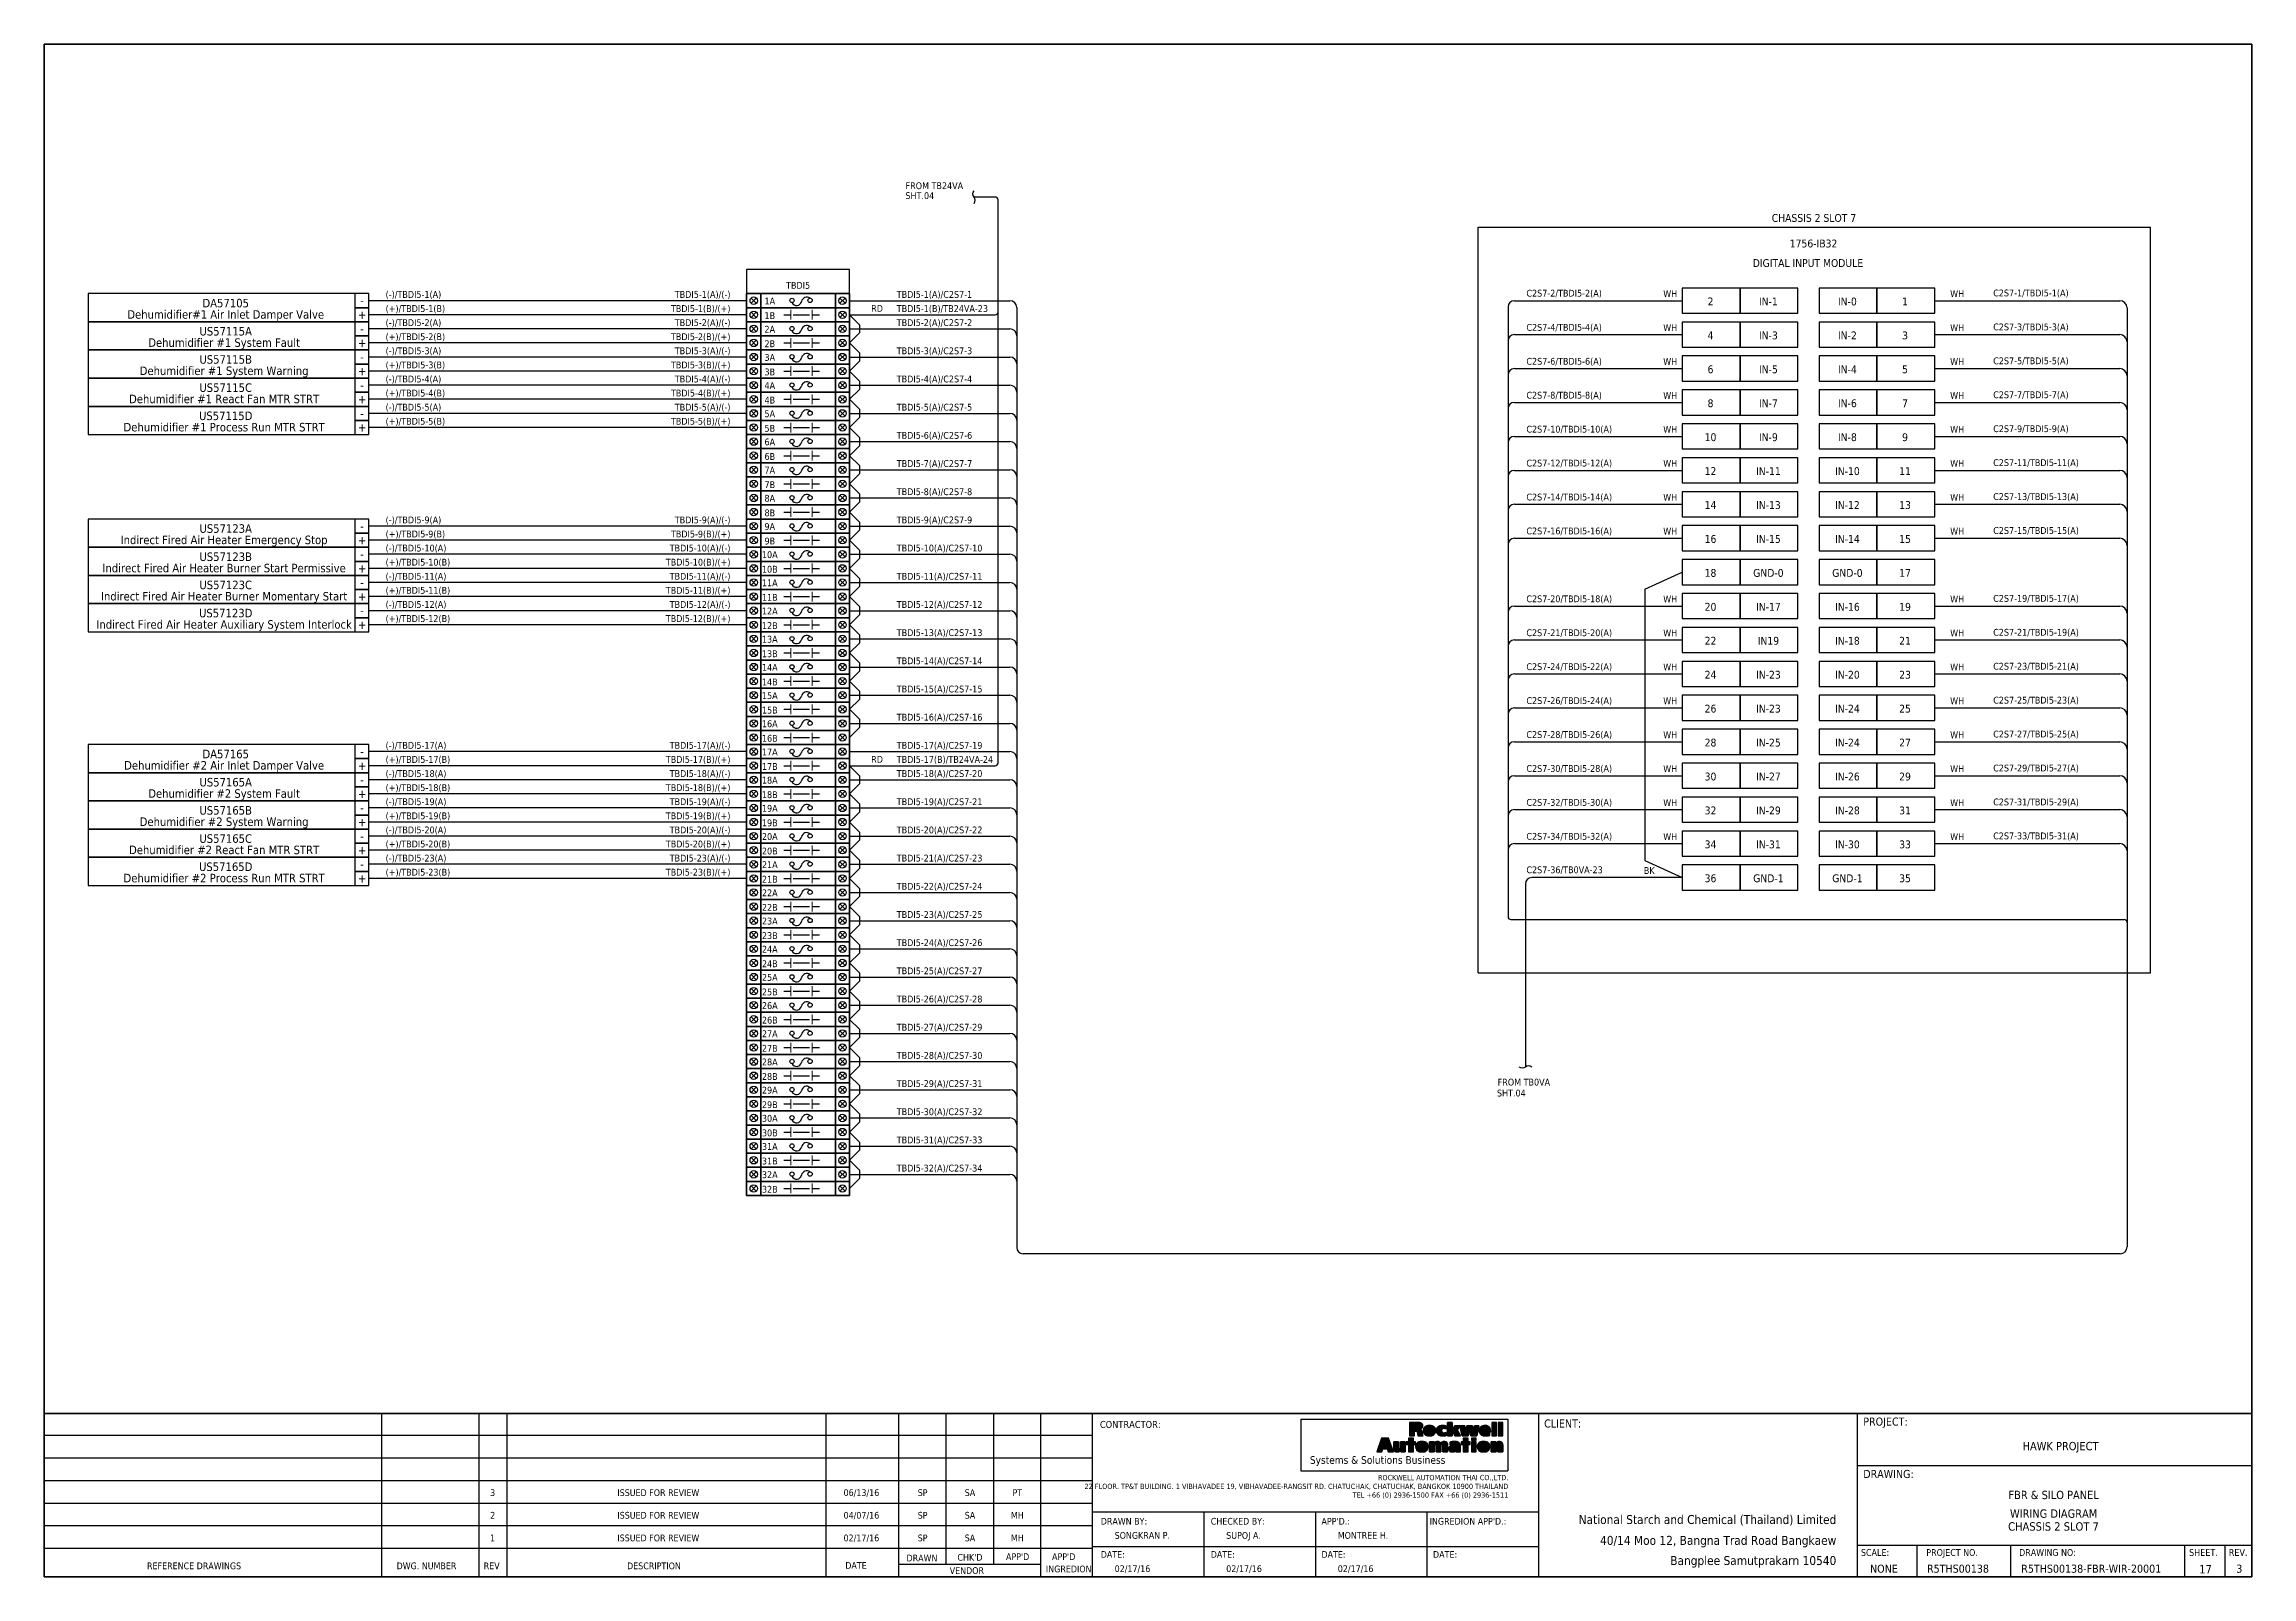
# Model space of a CAD drawing. Header units: millimetres. Extents: x 0 to 1792788, y -13 to 262234.
# Drawn here: x 1130709 to 1229599, y 92247 to 160934 of the extents above; entities that cross this region are included whole.
import ezdxf
from ezdxf.enums import TextEntityAlignment as Align

# ---------------------------------------------------------------- set-up
doc = ezdxf.new("R2010")
doc.units = ezdxf.units.MM
for name, color, linetype, lineweight in [('ASHADE', 7, 'Continuous', 25), ('GT_1', 9, 'Continuous', 25), ('HELPPOINT', 7, 'Continuous', 25), ('IE-CABLE', 1, 'Continuous', 25), ('IE-EQUIP', 253, 'Continuous', 25), ('IE-WIRE', 7, 'Continuous', 25), ('MEMBER', 7, 'Continuous', 25), ('power', 7, 'Continuous', 25), ('RA_LOGO', 2, 'Continuous', 25), ('TITLE_BOX', 7, 'Continuous', 25)]:
    doc.layers.add(name, color=color, linetype=linetype, lineweight=lineweight)
doc.styles.add('Tahoma', font='')
doc.styles.get('Tahoma').set_extended_font_data('Tahoma')

msp = doc.modelspace()

# ---------------------------------------------------------------- texts
at = {"color": 1, "style": 'Tahoma'}
for s, p in [('SHT.04', (1169288, 153992)), ('FROM TB24VA', (1169294, 154436)), ('RD', (1167755, 148939)), ('TBDI5-1(B)/TB24VA-23', (1168900, 148932)), ('RD', (1167755, 128731)), ('TBDI5-17(B)/TB24VA-24', (1168900, 128725))]:
    msp.add_text(s, height=304.8, dxfattribs=at).set_placement(p)
at = {"color": 2, "style": 'Tahoma'}
for s, height, p in [('CHASSIS 2 SLOT 7', 350.52, (1209985, 153145)), ('DIGITAL INPUT MODULE', 350.52, (1209715, 151123)), ('1756-IB32', 350.5, (1209967, 151999)), ('2', 351, (1205351, 149402)), ('IN-1', 350.5, (1207944, 149402)), ('IN-0', 350.5, (1211483, 149402)), ('1', 351, (1214065, 149402)), ('4', 351, (1205351, 147881)), ('IN-3', 350.5, (1207944, 147881)), ('IN-2', 350.5, (1211483, 147881)), ('3', 351, (1214065, 147881)), ('6', 351, (1205351, 146361)), ('IN-5', 350.5, (1207944, 146361)), ('IN-4', 350.5, (1211483, 146361)), ('5', 351, (1214065, 146361)), ('8', 351, (1205351, 144840)), ('IN-7', 350.5, (1207944, 144840)), ('IN-6', 350.5, (1211483, 144840)), ('7', 351, (1214065, 144840)), ('10', 350.5, (1205351, 143320)), ('IN-9', 350.5, (1207944, 143320)), ('IN-8', 350.5, (1211483, 143320)), ('9', 351, (1214065, 143320)), ('12', 350.5, (1205351, 141799)), ('IN-11', 350.5, (1207944, 141799)), ('IN-10', 350.5, (1211483, 141799)), ('11', 350.5, (1214065, 141799)), ('14', 350.5, (1205351, 140278)), ('IN-13', 350.5, (1207944, 140278)), ('IN-12', 350.5, (1211483, 140278)), ('13', 350.5, (1214065, 140278)), ('16', 350.5, (1205351, 138758)), ('IN-15', 350.5, (1207944, 138758)), ('IN-14', 350.5, (1211483, 138758)), ('15', 350.5, (1214065, 138758)), ('18', 350.5, (1205351, 137237)), ('GND-0', 350.5, (1207944, 137237)), ('GND-0', 350.5, (1211483, 137237)), ('17', 350.5, (1214065, 137237)), ('20', 350.5, (1205351, 135717)), ('IN-17', 350.5, (1207944, 135717)), ('IN-16', 350.5, (1211483, 135717)), ('19', 350.5, (1214065, 135717)), ('22', 350.5, (1205351, 134196)), ('IN19', 350.5, (1207944, 134196)), ('IN-18', 350.5, (1211483, 134196)), ('21', 350.5, (1214065, 134196)), ('24', 350.5, (1205351, 132675)), ('IN-23', 350.5, (1207944, 132675)), ('IN-20', 350.5, (1211483, 132675)), ('23', 350.5, (1214065, 132675)), ('26', 350.5, (1205351, 131155)), ('IN-23', 350.5, (1207944, 131155)), ('IN-24', 350.5, (1211483, 131155)), ('25', 350.5, (1214065, 131155)), ('28', 350.5, (1205351, 129634)), ('IN-25', 350.5, (1207944, 129634)), ('IN-24', 350.5, (1211483, 129634)), ('27', 350.5, (1214065, 129634)), ('30', 350.5, (1205351, 128113)), ('IN-27', 350.5, (1207944, 128113)), ('IN-26', 350.5, (1211483, 128113)), ('29', 350.5, (1214065, 128113)), ('32', 350.5, (1205351, 126593)), ('IN-29', 350.5, (1207944, 126593)), ('IN-28', 350.5, (1211483, 126593)), ('31', 350.5, (1214065, 126593)), ('34', 350.5, (1205351, 125072)), ('IN-31', 350.5, (1207944, 125072)), ('IN-30', 350.5, (1211483, 125072)), ('33', 350.5, (1214065, 125072)), ('36', 350.5, (1205351, 123552)), ('GND-1', 350.5, (1207944, 123552)), ('GND-1', 350.5, (1211483, 123552)), ('35', 350.5, (1214065, 123552))]:
    msp.add_text(s, height=height, dxfattribs=at).set_placement(p, align=Align.MIDDLE_CENTER)
at = {"color": 4, "style": 'Tahoma'}
for s, height, p in [('DA57105', 381, (1138842, 149329)), ('TBDI5', 304.8, (1164480, 150123)), ('Dehumidifier#1 Air Inlet Damper Valve', 381, (1138842, 148821)), ('Dehumidifier #1 System Fault ', 381, (1138842, 147559)), ('US57115A', 381, (1138842, 148067)), ('Dehumidifier #1 System Warning ', 381, (1138842, 146296)), ('US57115B', 381, (1138842, 146804)), ('US57115C', 381, (1138842, 145541)), ('Dehumidifier #1 React Fan MTR STRT ', 381, (1138842, 145033)), ('US57115D', 381, (1138842, 144278)), ('Dehumidifier #1 Process Run MTR STRT ', 381, (1138842, 143770)), ('Indirect Fired Air Heater Emergency Stop ', 381, (1138842, 138718)), ('US57123A', 381, (1138842, 139226)), ('Indirect Fired Air Heater Burner Start Permissive ', 381, (1138842, 137455)), ('US57123B', 381, (1138842, 137963)), ('US57123C', 381, (1138842, 136700)), ('Indirect Fired Air Heater Burner Momentary Start ', 381, (1138842, 136192)), ('US57123D', 381, (1138842, 135437)), ('Indirect Fired Air Heater Auxiliary System Interlock ', 381, (1138842, 134929)), ('Dehumidifier #2 Air Inlet Damper Valve ', 381, (1138842, 128614)), ('DA57165', 381, (1138842, 129122)), ('US57165A', 381, (1138842, 127859)), ('Dehumidifier #2 System Fault ', 381, (1138842, 127351)), ('US57165B', 381, (1138842, 126596)), ('Dehumidifier #2 System Warning ', 381, (1138842, 126088)), ('Dehumidifier #2 React Fan MTR STRT ', 381, (1138842, 124825)), ('US57165C', 381, (1138842, 125333)), ('Dehumidifier #2 Process Run MTR STRT ', 381, (1138842, 123562)), ('US57165D', 381, (1138842, 124070))]:
    msp.add_text(s, height=height, dxfattribs=at).set_placement(p, align=Align.MIDDLE_CENTER)
for s, p in [('(-)/TBDI5-1(A)', (1146004, 149564)), ('TBDI5-1(A)/C2S7-1', (1168900, 149564)), ('C2S7-2/TBDI5-2(A)', (1197105, 149620)), ('WH', (1203234, 149598)), ('WH', (1216087, 149598)), ('C2S7-1/TBDI5-1(A)', (1218014, 149630)), ('(-)/TBDI5-2(A)', (1146004, 148301)), ('TBDI5-2(A)/C2S7-2', (1168900, 148301)), ('C2S7-4/TBDI5-4(A)', (1197105, 148089)), ('WH', (1203234, 148077)), ('WH', (1216087, 148077)), ('C2S7-3/TBDI5-3(A)', (1218014, 148109)), ('(-)/TBDI5-3(A)', (1146004, 147038)), ('TBDI5-3(A)/C2S7-3', (1168900, 147038)), ('C2S7-6/TBDI5-6(A)', (1197105, 146568)), ('WH', (1203234, 146557)), ('WH', (1216087, 146557)), ('C2S7-5/TBDI5-5(A)', (1218014, 146589)), ('(-)/TBDI5-4(A)', (1146004, 145775)), ('TBDI5-4(A)/C2S7-4', (1168900, 145775)), ('C2S7-7/TBDI5-7(A)', (1218014, 145068)), ('(-)/TBDI5-5(A)', (1146004, 144512)), ('TBDI5-5(A)/C2S7-5', (1168900, 144512)), ('C2S7-8/TBDI5-8(A)', (1197105, 145048)), ('WH', (1203234, 145036)), ('WH', (1216087, 145036)), ('TBDI5-6(A)/C2S7-6', (1168900, 143249)), ('C2S7-10/TBDI5-10(A)', (1197105, 143527)), ('WH', (1203234, 143516)), ('WH', (1216087, 143516)), ('C2S7-9/TBDI5-9(A)', (1218014, 143547)), ('TBDI5-7(A)/C2S7-7', (1168900, 141986)), ('C2S7-12/TBDI5-12(A)', (1197105, 142006)), ('WH', (1203234, 141995)), ('WH', (1216087, 141995)), ('C2S7-11/TBDI5-11(A)', (1218014, 142027)), ('TBDI5-8(A)/C2S7-8', (1168900, 140723)), ('C2S7-14/TBDI5-14(A)', (1197105, 140486)), ('WH', (1203234, 140474)), ('WH', (1216087, 140474)), ('C2S7-13/TBDI5-13(A)', (1218014, 140506)), ('(-)/TBDI5-9(A)', (1146004, 139460)), ('TBDI5-9(A)/C2S7-9', (1168900, 139460)), ('(-)/TBDI5-10(A)', (1146004, 138197)), ('TBDI5-10(A)/C2S7-10', (1168900, 138197)), ('C2S7-16/TBDI5-16(A)', (1197105, 138965)), ('WH', (1203234, 138954)), ('WH', (1216087, 138954)), ('C2S7-15/TBDI5-15(A)', (1218014, 138985)), ('(-)/TBDI5-11(A)', (1146004, 136934)), ('TBDI5-11(A)/C2S7-11', (1168900, 136934)), ('(-)/TBDI5-12(A)', (1146004, 135671)), ('TBDI5-12(A)/C2S7-12', (1168900, 135671)), ('C2S7-20/TBDI5-18(A)', (1197105, 135924)), ('WH', (1203234, 135913)), ('WH', (1216087, 135913)), ('C2S7-19/TBDI5-17(A)', (1218014, 135944)), ('TBDI5-13(A)/C2S7-13', (1168900, 134408)), ('C2S7-21/TBDI5-20(A)', (1197105, 134403)), ('WH', (1203234, 134392)), ('WH', (1216087, 134392)), ('C2S7-21/TBDI5-19(A)', (1218014, 134424)), ('TBDI5-14(A)/C2S7-14', (1168900, 133145)), ('C2S7-24/TBDI5-22(A)', (1197105, 132883)), ('WH', (1203234, 132871)), ('WH', (1216087, 132871)), ('C2S7-23/TBDI5-21(A)', (1218014, 132903)), ('TBDI5-15(A)/C2S7-15', (1168900, 131882)), ('C2S7-26/TBDI5-24(A)', (1197105, 131362)), ('WH', (1203234, 131351)), ('WH', (1216087, 131351)), ('C2S7-25/TBDI5-23(A)', (1218014, 131382)), ('TBDI5-16(A)/C2S7-16', (1168900, 130619)), ('(-)/TBDI5-17(A)', (1146004, 129356)), ('TBDI5-17(A)/C2S7-19', (1168900, 129356)), ('C2S7-28/TBDI5-26(A)', (1197105, 129841)), ('WH', (1203234, 129830)), ('WH', (1216087, 129830)), ('C2S7-27/TBDI5-25(A)', (1218014, 129862)), ('C2S7-30/TBDI5-28(A)', (1197105, 128321)), ('WH', (1203234, 128309)), ('WH', (1216087, 128309)), ('C2S7-29/TBDI5-27(A)', (1218014, 128341)), ('(-)/TBDI5-18(A)', (1146004, 128093)), ('TBDI5-18(A)/C2S7-20', (1168900, 128093)), ('(-)/TBDI5-19(A)', (1146004, 126830)), ('TBDI5-19(A)/C2S7-21', (1168900, 126830)), ('C2S7-32/TBDI5-30(A)', (1197105, 126800)), ('WH', (1203234, 126789)), ('WH', (1216087, 126789)), ('C2S7-31/TBDI5-29(A)', (1218014, 126821)), ('(-)/TBDI5-20(A)', (1146004, 125567)), ('TBDI5-20(A)/C2S7-22', (1168900, 125567)), ('C2S7-34/TBDI5-32(A)', (1197105, 125280)), ('C2S7-33/TBDI5-31(A)', (1218014, 125300)), ('(-)/TBDI5-23(A)', (1146004, 124304)), ('TBDI5-21(A)/C2S7-23', (1168900, 124304)), ('WH', (1203234, 125268)), ('WH', (1216087, 125268)), ('TBDI5-22(A)/C2S7-24', (1168900, 123041)), ('TBDI5-23(A)/C2S7-25', (1168900, 121778)), ('TBDI5-24(A)/C2S7-26', (1168900, 120515)), ('TBDI5-25(A)/C2S7-27', (1168900, 119252)), ('TBDI5-26(A)/C2S7-28', (1168900, 117989)), ('TBDI5-27(A)/C2S7-29', (1168900, 116726)), ('TBDI5-28(A)/C2S7-30', (1168900, 115463)), ('TBDI5-29(A)/C2S7-31', (1168900, 114200)), ('TBDI5-30(A)/C2S7-32', (1168900, 112937)), ('TBDI5-31(A)/C2S7-33', (1168900, 111674)), ('TBDI5-32(A)/C2S7-34', (1168900, 110412))]:
    msp.add_text(s, height=304.8, dxfattribs=at).set_placement(p)
for s, p in [('TBDI5-1(A)/(-)', (1161452, 149564)), ('TBDI5-2(A)/(-)', (1161452, 148301)), ('TBDI5-3(A)/(-)', (1161452, 147038)), ('TBDI5-4(A)/(-)', (1161452, 145775)), ('TBDI5-5(A)/(-)', (1161452, 144512)), ('TBDI5-9(A)/(-)', (1161452, 139460)), ('TBDI5-10(A)/(-)', (1161452, 138197)), ('TBDI5-11(A)/(-)', (1161452, 136934)), ('TBDI5-12(A)/(-)', (1161452, 135671)), ('TBDI5-17(A)/(-)', (1161452, 129356)), ('TBDI5-18(A)/(-)', (1161452, 128093)), ('TBDI5-19(A)/(-)', (1161452, 126830)), ('TBDI5-20(A)/(-)', (1161452, 125567)), ('TBDI5-23(A)/(-)', (1161452, 124304))]:
    msp.add_text(s, height=304.8, dxfattribs=at).set_placement(p, align=Align.RIGHT)
at = {"color": 7, "style": 'Tahoma'}
for s, p in [('(+)/TBDI5-1(B)', (1146004, 148932)), ('(+)/TBDI5-2(B)', (1146004, 147669)), ('(+)/TBDI5-3(B)', (1146004, 146406)), ('(+)/TBDI5-4(B)', (1146004, 145143)), ('(+)/TBDI5-5(B)', (1146004, 143880)), ('(+)/TBDI5-9(B)', (1146004, 138828)), ('(+)/TBDI5-10(B)', (1146004, 137566)), ('(+)/TBDI5-11(B)', (1146004, 136303)), ('(+)/TBDI5-12(B)', (1146004, 135040)), ('(+)/TBDI5-17(B)', (1146004, 128725)), ('(+)/TBDI5-18(B)', (1146004, 127462)), ('(+)/TBDI5-19(B)', (1146004, 126199)), ('(+)/TBDI5-20(B)', (1146004, 124936)), ('(+)/TBDI5-23(B)', (1146004, 123673)), ('C2S7-36/TB0VA-23', (1197105, 123779)), ('BK', (1202365, 123748)), ('SHT.04', (1195785, 113776)), ('FROM TB0VA', (1195815, 114265))]:
    msp.add_text(s, height=304.8, dxfattribs=at).set_placement(p)
for s, p in [('TBDI5-1(B)/(+)', (1161452, 148932)), ('TBDI5-2(B)/(+)', (1161452, 147669)), ('TBDI5-3(B)/(+)', (1161452, 146406)), ('TBDI5-4(B)/(+)', (1161452, 145143)), ('TBDI5-5(B)/(+)', (1161452, 143880)), ('TBDI5-9(B)/(+)', (1161452, 138828)), ('TBDI5-10(B)/(+)', (1161452, 137566)), ('TBDI5-11(B)/(+)', (1161452, 136303)), ('TBDI5-12(B)/(+)', (1161452, 135040)), ('TBDI5-17(B)/(+)', (1161452, 128725)), ('TBDI5-18(B)/(+)', (1161452, 127462)), ('TBDI5-19(B)/(+)', (1161452, 126199)), ('TBDI5-20(B)/(+)', (1161452, 124936)), ('TBDI5-23(B)/(+)', (1161452, 123673))]:
    msp.add_text(s, height=304.8, dxfattribs=at).set_placement(p, align=Align.RIGHT)
for s, height, p in [('CHASSIS 2 SLOT 7', 376.46, (1220714, 94506)), ('17', 376.5, (1227524, 92587))]:
    msp.add_text(s, height=height, dxfattribs=at).set_placement(p, align=Align.MIDDLE_CENTER)
at = {"layer": 'power', "color": 7, "style": 'Tahoma'}
for s, height, p in [('-', 381, (1144951, 149441)), ('1A', 305.3, (1163213, 149421)), ('+', 381, (1144951, 148811)), ('1B', 305.3, (1163213, 148769)), ('+', 381, (1144951, 147548)), ('-', 381, (1144951, 148178)), ('2A', 305.3, (1163213, 148158)), ('2B', 305.3, (1163213, 147506)), ('+', 381, (1144951, 146285)), ('-', 381, (1144951, 146915)), ('3A', 305.3, (1163213, 146895)), ('3B', 305.3, (1163213, 146243)), ('-', 381, (1144951, 145652)), ('4A', 305.3, (1163213, 145632)), ('+', 381, (1144951, 145022)), ('4B', 305.3, (1163213, 144980)), ('5A', 305.3, (1163213, 144369)), ('+', 381, (1144951, 143759)), ('-', 381, (1144951, 144389)), ('5B', 305.3, (1163213, 143717)), ('6B', 305.3, (1163213, 142454)), ('6A', 305.3, (1163213, 143107)), ('7A', 305.3, (1163213, 141844)), ('8A', 305.3, (1163213, 140581)), ('7B', 305.3, (1163213, 141191)), ('9A', 305.3, (1163213, 139318)), ('8B', 305.3, (1163213, 139928)), ('+', 381, (1144951, 138707)), ('-', 381, (1144951, 139337)), ('9B', 305.3, (1163213, 138665)), ('+', 381, (1144951, 137444)), ('-', 381, (1144951, 138074)), ('10A', 305.3, (1163213, 138055)), ('10B', 305.3, (1163213, 137402)), ('-', 381, (1144951, 136811)), ('11A', 305.3, (1163213, 136792)), ('+', 381, (1144951, 136181)), ('-', 381, (1144951, 135548)), ('11B', 305.3, (1163213, 136139)), ('12A', 305.3, (1163213, 135529)), ('+', 381, (1144951, 134918)), ('12B', 305.3, (1163213, 134876)), ('13A', 305.3, (1163213, 134266)), ('13B', 305.3, (1163213, 133614)), ('14A', 305.3, (1163213, 133003)), ('14B', 305.3, (1163213, 132351)), ('15A', 305.3, (1163213, 131740)), ('15B', 305.3, (1163213, 131088)), ('16A', 305.3, (1163213, 130477)), ('16B', 305.3, (1163213, 129825)), ('+', 381, (1144951, 128603)), ('-', 381, (1144951, 129233)), ('17A', 305.3, (1163213, 129214)), ('17B', 305.3, (1163213, 128562)), ('-', 381, (1144951, 127970)), ('18A', 305.3, (1163213, 127951)), ('+', 381, (1144951, 127340)), ('-', 381, (1144951, 126707)), ('18B', 305.3, (1163213, 127299)), ('19A', 305.3, (1163213, 126688)), ('+', 381, (1144951, 126077)), ('19B', 305.3, (1163213, 126036)), ('+', 381, (1144951, 124814)), ('-', 381, (1144951, 125445)), ('20A', 305.3, (1163213, 125425)), ('20B', 305.3, (1163213, 124773)), ('+', 381, (1144951, 123551)), ('-', 381, (1144951, 124182)), ('21A', 305.3, (1163213, 124162)), ('21B', 305.3, (1163213, 123510)), ('22A', 305.3, (1163213, 122899)), ('22B', 305.3, (1163213, 122247)), ('23A', 305.3, (1163213, 121636)), ('23B', 305.3, (1163213, 120984)), ('24A', 305.3, (1163213, 120373)), ('24B', 305.3, (1163213, 119721)), ('25A', 305.3, (1163213, 119110)), ('25B', 305.3, (1163213, 118458)), ('26A', 305.3, (1163213, 117847)), ('26B', 305.3, (1163213, 117195)), ('27A', 305.3, (1163213, 116584)), ('27B', 305.3, (1163213, 115932)), ('28A', 305.3, (1163213, 115321)), ('28B', 305.3, (1163213, 114669)), ('29A', 305.3, (1163213, 114058)), ('29B', 305.3, (1163213, 113406)), ('30A', 305.3, (1163213, 112795)), ('30B', 305.3, (1163213, 112143)), ('31A', 305.3, (1163213, 111532)), ('31B', 305.3, (1163213, 110880)), ('32A', 305.3, (1163213, 110269)), ('32B', 305.3, (1163213, 109617))]:
    msp.add_text(s, height=height, dxfattribs=at).set_placement(p, align=Align.MIDDLE_CENTER)

# ---------------------------------------------------------------- blocks, each defined once
blk = doc.blocks.new('RA_LOGO1')
at = {"layer": 'RA_LOGO', "linetype": 'Continuous', "ltscale": 25.4}
for color, points in [(1, [(25.1, 13.7), (25.8, 13.7), (26.2, 13.7), (26.6, 13.5), (26.8, 13.2), (26.9, 12.8), (27, 12.3), (27.1, 11.7), (27.2, 11.1), (27.3, 10.7), (30.8, 10.7), (30.7, 11.1), (30.6, 11.7), (30.5, 12.2), (30.4, 12.8), (30.2, 13.4), (30, 13.9), (29.6, 14.3), (29.1, 14.6), (28.4, 14.8), (29, 15), (29.5, 15.2), (29.8, 15.5), (30.2, 15.8), (30.4, 16.2), (30.6, 16.6), (30.6, 17.2), (30.6, 17.6), (30.5, 18), (30.3, 18.4), (30.1, 18.6), (29.8, 18.9), (29.5, 19.1), (29.1, 19.3), (28.7, 19.4), (28.2, 19.5), (27.7, 19.5), (27.2, 19.5), (21.7, 19.5), (21.7, 10.7), (25.1, 10.7)]), (1, [(24.9, 15.7), (24.9, 17.6), (25.9, 17.6), (26.5, 17.5), (27, 17.2), (27.2, 16.7), (27.1, 16.1), (26.8, 15.8), (26.3, 15.7), (25.8, 15.7)]), (1, [(33, 17.2), (32.6, 17), (32.3, 16.8), (32, 16.6), (31.7, 16.4), (31.4, 16.1), (31.3, 15.7), (31.1, 15.4), (31, 15), (30.9, 14.6), (30.9, 14.1), (30.9, 13.7), (31, 13.3), (31.1, 12.9), (31.2, 12.5), (31.4, 12.2), (31.6, 11.9), (31.8, 11.6), (32.1, 11.3), (32.4, 11.1), (32.8, 11), (33.1, 10.8), (33.6, 10.7), (34, 10.6), (34.5, 10.6), (35, 10.5), (35.5, 10.6), (36, 10.6), (36.5, 10.7), (36.9, 10.8), (37.3, 11), (37.6, 11.1), (37.9, 11.3), (38.2, 11.6), (38.4, 11.9), (38.7, 12.2), (38.8, 12.5), (39, 12.9), (39, 13.3), (39.1, 13.7), (39.1, 14.1), (39.1, 14.6), (39, 15), (38.9, 15.4), (38.8, 15.7), (38.6, 16.1), (38.3, 16.4), (38.1, 16.6), (37.7, 16.8), (37.4, 17), (37, 17.2), (36.6, 17.3), (36.1, 17.4), (35.6, 17.4), (35, 17.5), (34.5, 17.4), (33.9, 17.4), (33.5, 17.3)]), (1, [(34.6, 15.4), (35, 15.6), (35.5, 15.4), (35.7, 14.8), (35.7, 14.1), (35.7, 13.4), (35.6, 12.9), (35.4, 12.6), (35, 12.4), (34.6, 12.6), (34.4, 12.9), (34.3, 13.4), (34.3, 14.1), (34.4, 14.8)]), (1, [(43.1, 14.6), (43.3, 15), (43.6, 15.3), (44.1, 15.5), (44.6, 15.6), (45.2, 15.5), (45.6, 15.4), (46, 15.2), (46, 17.2), (45.5, 17.3), (45, 17.4), (44.4, 17.4), (43.7, 17.5), (43.2, 17.4), (42.7, 17.4), (42.2, 17.3), (41.7, 17.2), (41.3, 17), (41, 16.8), (40.7, 16.6), (40.4, 16.4), (40.2, 16.1), (40, 15.7), (39.8, 15.4), (39.7, 15), (39.6, 14.6), (39.6, 14.1), (39.6, 13.7), (39.7, 13.3), (39.8, 12.9), (39.9, 12.5), (40.1, 12.2), (40.3, 11.9), (40.5, 11.6), (40.8, 11.3), (41.1, 11.1), (41.5, 11), (41.8, 10.8), (42.3, 10.7), (42.7, 10.6), (43.2, 10.6), (43.7, 10.5), (44.4, 10.6), (45, 10.6), (45.6, 10.7), (46.1, 10.9), (46.1, 12.8), (45.6, 12.6), (45.2, 12.5), (44.6, 12.4), (44.1, 12.5), (43.6, 12.7), (43.3, 13), (43.1, 13.5), (43, 14.1)]), (1, [(50.1, 19.5), (46.9, 19.5), (46.9, 10.7), (50.1, 10.7), (50.1, 14.4)]), (1, [(50.1, 14.4), (51.9, 10.7), (55.6, 10.7), (53.4, 14.4), (55.2, 17.3), (51.7, 17.3)]), (1, [(56.7, 10.7), (60.7, 10.7), (61.5, 15.2), (61.6, 15.2), (62.4, 10.7), (66.4, 10.7), (67.8, 17.3), (64.9, 17.3), (64.3, 13), (64.3, 13), (63.6, 17.3), (59.7, 17.3), (59, 13), (59, 13), (58.4, 17.3), (55.2, 17.3)]), (1, [(71.6, 10.6), (72.1, 10.5), (72.6, 10.5), (73.2, 10.6), (73.7, 10.6), (74.2, 10.7), (74.6, 10.8), (75.1, 10.9), (75.1, 12.6), (74.6, 12.4), (74.1, 12.3), (73.5, 12.2), (72.9, 12.2), (72.4, 12.2), (71.9, 12.3), (71.5, 12.5), (71.2, 12.8), (71.1, 13.2), (75.6, 13.2), (75.6, 13.6), (75.5, 14.1), (75.5, 14.5), (75.4, 15), (75.3, 15.4), (75.2, 15.7), (75, 16.1), (74.8, 16.4), (74.5, 16.6), (74.2, 16.9), (73.9, 17.1), (73.5, 17.2), (73.1, 17.4), (72.6, 17.4), (72.1, 17.5), (71.5, 17.4), (71, 17.4), (70.5, 17.3), (70.1, 17.2), (69.7, 17), (69.3, 16.8), (69, 16.6), (68.7, 16.4), (68.5, 16.1), (68.3, 15.7), (68.2, 15.4), (68.1, 15), (68, 14.6), (68, 14.1), (68, 13.7), (68, 13.3), (68.1, 12.9), (68.3, 12.5), (68.4, 12.2), (68.6, 11.9), (68.9, 11.6), (69.2, 11.3), (69.5, 11.1), (69.8, 11), (70.2, 10.8), (70.6, 10.7), (71.1, 10.6)]), (1, [(71.1, 14.6), (71.1, 15.2), (71.4, 15.7), (72, 15.9), (72.5, 15.7), (72.7, 15.2), (72.8, 14.6)]), (1, [(76.4, 10.7), (79.5, 10.7), (79.5, 19.5), (76.4, 19.5)]), (1, [(83.6, 19.5), (80.5, 19.5), (80.5, 10.7), (83.6, 10.7)]), (252, [(6.9, 1.9), (7.5, 0), (11.1, 0), (7.9, 9), (3.2, 9), (0, 0), (3.4, 0), (4, 1.9)]), (252, [(6.5, 4.1), (4.5, 4.1), (5.5, 7.1)]), (252, [(18.9, 6.7), (15.7, 6.7), (15.7, 2.8), (15.7, 2.4), (15.5, 2.1), (15.1, 1.9), (14.7, 2.1), (14.5, 2.4), (14.5, 2.8), (14.5, 6.7), (11.3, 6.7), (11.3, 2), (11.3, 1.6), (11.4, 1.2), (11.6, 0.8), (11.8, 0.5), (12.1, 0.2), (12.5, 0), (13, -0.1), (13.6, -0.1), (14.2, -0.1), (14.7, 0), (15.2, 0.3), (15.5, 0.7), (15.9, 1.2), (15.9, 0), (18.9, 0)]), (252, [(24.3, 4.9), (25.7, 4.9), (25.7, 6.7), (24.3, 6.7), (24.3, 9), (21, 9), (21, 6.7), (19.6, 6.7), (19.6, 4.9), (21, 4.9), (21, 0), (24.3, 0)]), (252, [(29, -0.1), (29.4, -0.1), (30, -0.1), (30.5, -0.1), (31, -0.1), (31.4, 0), (31.9, 0.1), (32.3, 0.3), (32.6, 0.5), (32.9, 0.7), (33.2, 0.9), (33.5, 1.2), (33.7, 1.5), (33.8, 1.9), (34, 2.2), (34.1, 2.6), (34.1, 3), (34.2, 3.5), (34.1, 4), (34.1, 4.4), (34, 4.8), (33.8, 5.1), (33.6, 5.5), (33.4, 5.8), (33.1, 6), (32.8, 6.3), (32.4, 6.4), (32, 6.6), (31.5, 6.7), (31.1, 6.8), (30.5, 6.9), (30, 6.9), (29.4, 6.9), (28.9, 6.8), (28.4, 6.7), (28, 6.6), (27.6, 6.4), (27.2, 6.3), (26.9, 6), (26.6, 5.8), (26.4, 5.5), (26.2, 5.1), (26, 4.8), (25.9, 4.4), (25.8, 4), (25.8, 3.5), (25.8, 3), (25.9, 2.6), (26, 2.2), (26.1, 1.9), (26.3, 1.5), (26.5, 1.2), (26.7, 0.9), (27, 0.7), (27.3, 0.5), (27.7, 0.3), (28.1, 0.1), (28.5, 0)]), (252, [(29.6, 1.9), (29.4, 2.3), (29.3, 2.8), (29.3, 3.5), (29.3, 4.2), (29.5, 4.7), (30, 5), (30.4, 4.7), (30.6, 4.2), (30.7, 3.5), (30.7, 2.8), (30.6, 2.3), (30.4, 1.9), (30, 1.8)]), (252, [(38.2, 3.9), (38.2, 4.3), (38.4, 4.7), (38.8, 4.8), (39.2, 4.7), (39.4, 4.3), (39.4, 3.9), (39.4, 0), (42.6, 0), (42.6, 3.9), (42.6, 4.3), (42.8, 4.7), (43.2, 4.8), (43.6, 4.7), (43.8, 4.3), (43.8, 3.9), (43.8, 0), (47, 0), (47, 4), (47, 4.4), (47, 4.8), (47, 5.1), (46.9, 5.5), (46.8, 5.8), (46.6, 6.1), (46.4, 6.4), (46.1, 6.6), (45.7, 6.7), (45.2, 6.8), (44.7, 6.9), (44.1, 6.8), (43.6, 6.7), (43.1, 6.5), (42.7, 6.1), (42.5, 5.7), (42.2, 6.2), (41.9, 6.5), (41.4, 6.7), (40.9, 6.8), (40.4, 6.9), (39.9, 6.8), (39.4, 6.7), (39, 6.6), (38.6, 6.3), (38.3, 6), (38, 5.5), (38, 6.7), (35, 6.7), (35, 0), (38.2, 0)]), (252, [(47.8, 1.3), (48, 0.9), (48.2, 0.6), (48.5, 0.3), (48.9, 0.1), (49.3, 0), (49.8, -0.1), (50.2, -0.1), (50.8, -0.1), (51.3, 0), (51.7, 0.2), (52.1, 0.6), (52.5, 1), (52.5, 0), (55.5, 0), (55.5, 4.1), (55.4, 4.6), (55.4, 5), (55.2, 5.4), (55, 5.7), (54.7, 6), (54.4, 6.2), (54.1, 6.4), (53.8, 6.6), (53.4, 6.7), (53, 6.8), (52.6, 6.8), (52.2, 6.9), (51.8, 6.9), (51.4, 6.9), (50.7, 6.9), (50.1, 6.8), (49.6, 6.7), (49.1, 6.6), (48.5, 6.5), (48.5, 4.6), (49.1, 4.8), (49.6, 5), (50.2, 5.1), (50.8, 5.2), (51.3, 5.2), (51.7, 5.1), (52.1, 4.9), (52.4, 4.6), (52.5, 4.2), (52.2, 4.2), (51.7, 4.3), (51.2, 4.3), (50.8, 4.3), (50.4, 4.2), (49.9, 4.2), (49.5, 4.1), (49.1, 3.9), (48.7, 3.7), (48.4, 3.5), (48.1, 3.2), (47.9, 2.8), (47.8, 2.3), (47.8, 1.8)]), (252, [(50.7, 2.2), (51, 2.7), (51.5, 2.9), (52.2, 3), (52.5, 3), (52.5, 2.7), (52.4, 2.2), (52.1, 1.7), (51.5, 1.6), (51.1, 1.6), (50.8, 1.8)]), (252, [(57.3, 0), (60.6, 0), (60.6, 4.9), (62, 4.9), (62, 6.7), (60.6, 6.7), (60.6, 9), (57.3, 9), (57.3, 6.7), (56, 6.7), (56, 4.9), (57.3, 4.9)]), (252, [(66, 7.5), (66, 9), (62.8, 9), (62.8, 7.5)]), (252, [(62.8, 0), (66, 0), (66, 6.7), (62.8, 6.7)]), (252, [(69.9, -0.1), (70.4, -0.1), (70.9, -0.1), (71.4, -0.1), (71.9, -0.1), (72.4, 0), (72.8, 0.1), (73.2, 0.3), (73.5, 0.5), (73.8, 0.7), (74.1, 0.9), (74.4, 1.2), (74.6, 1.5), (74.8, 1.9), (74.9, 2.2), (75, 2.6), (75, 3), (75.1, 3.5), (75, 4), (75, 4.4), (74.9, 4.8), (74.7, 5.1), (74.5, 5.5), (74.3, 5.8), (74, 6), (73.7, 6.3), (73.3, 6.4), (72.9, 6.6), (72.5, 6.7), (72, 6.8), (71.4, 6.9), (70.9, 6.9), (70.3, 6.9), (69.8, 6.8), (69.3, 6.7), (68.9, 6.6), (68.5, 6.4), (68.1, 6.3), (67.8, 6), (67.5, 5.8), (67.3, 5.5), (67.1, 5.1), (66.9, 4.8), (66.8, 4.4), (66.7, 4), (66.7, 3.5), (66.7, 3), (66.8, 2.6), (66.9, 2.2), (67, 1.9), (67.2, 1.5), (67.4, 1.2), (67.6, 0.9), (67.9, 0.7), (68.2, 0.5), (68.6, 0.3), (69, 0.1), (69.4, 0)]), (252, [(70.5, 1.9), (70.3, 2.3), (70.2, 2.8), (70.2, 3.5), (70.2, 4.2), (70.4, 4.7), (70.9, 5), (71.4, 4.7), (71.6, 4.2), (71.6, 3.5), (71.6, 2.8), (71.5, 2.3), (71.3, 1.9), (70.9, 1.8)]), (252, [(79.2, 3.9), (79.2, 4.3), (79.3, 4.7), (79.7, 4.8), (80.1, 4.7), (80.3, 4.3), (80.3, 3.9), (80.3, 0), (83.6, 0), (83.6, 4.7), (83.5, 5.1), (83.4, 5.6), (83.3, 5.9), (83, 6.3), (82.7, 6.5), (82.3, 6.7), (81.8, 6.8), (81.2, 6.9), (80.7, 6.8), (80.1, 6.7), (79.7, 6.4), (79.3, 6.1), (79, 5.5), (79, 6.7), (75.9, 6.7), (75.9, 0), (79.2, 0)])]:
    blk.add_hatch(color=color, dxfattribs=at).paths.add_polyline_path(points, flags=0)
at = {"layer": 'RA_LOGO', "color": 1, "linetype": 'Continuous', "ltscale": 25.4}
for points in [[(29.1, 19.3), (28.7, 19.4), (28.2, 19.5), (27.7, 19.5), (27.2, 19.5), (21.7, 19.5), (21.7, 10.7), (25.1, 10.7), (25.1, 13.7), (25.8, 13.7), (26.2, 13.7), (26.6, 13.5), (26.8, 13.2), (26.9, 12.8), (27, 12.3), (27.1, 11.7), (27.2, 11.1), (27.3, 10.7), (30.8, 10.7), (30.7, 11.1), (30.6, 11.7), (30.5, 12.2), (30.4, 12.8), (30.2, 13.4), (30, 13.9), (29.6, 14.3), (29.1, 14.6), (28.5, 14.8), (28.5, 14.8), (29, 15), (29.5, 15.2), (29.8, 15.5), (30.2, 15.8), (30.4, 16.2), (30.6, 16.6), (30.6, 17.2), (30.6, 17.6), (30.5, 18), (30.3, 18.4), (30.1, 18.6), (29.8, 18.9), (29.5, 19.1)], [(25.1, 13.7), (25.8, 13.7), (26.2, 13.7), (26.6, 13.5), (26.8, 13.2), (26.9, 12.8), (27, 12.3), (27.1, 11.7), (27.2, 11.1), (27.3, 10.7), (30.8, 10.7), (30.7, 11.1), (30.6, 11.7), (30.5, 12.2), (30.4, 12.8), (30.2, 13.4), (30, 13.9), (29.6, 14.3), (29.1, 14.6), (28.4, 14.8), (29, 15), (29.5, 15.2), (29.8, 15.5), (30.2, 15.8), (30.4, 16.2), (30.6, 16.6), (30.6, 17.2), (30.6, 17.6), (30.5, 18), (30.3, 18.4), (30.1, 18.6), (29.8, 18.9), (29.5, 19.1), (29.1, 19.3), (28.7, 19.4), (28.2, 19.5), (27.7, 19.5), (27.2, 19.5), (21.7, 19.5), (21.7, 10.7), (25.1, 10.7)], [(24.9, 15.7), (24.9, 17.6), (25.9, 17.6), (26.5, 17.5), (27, 17.2), (27.2, 16.7), (27.1, 16.1), (26.8, 15.8), (26.3, 15.7), (25.8, 15.7)], [(25.8, 15.7), (24.9, 15.7), (24.9, 17.6), (25.9, 17.6), (26.5, 17.5), (27, 17.2), (27.2, 16.7), (27.1, 16.1), (26.8, 15.8), (26.3, 15.7)], [(37, 17.2), (36.6, 17.3), (36.1, 17.4), (35.6, 17.4), (35, 17.5), (34.5, 17.4), (33.9, 17.4), (33.5, 17.3), (33, 17.2), (32.6, 17), (32.3, 16.8), (32, 16.6), (31.7, 16.4), (31.4, 16.1), (31.3, 15.7), (31.1, 15.4), (31, 15), (30.9, 14.6), (30.9, 14.1), (30.9, 14.1), (30.9, 13.7), (31, 13.3), (31.1, 12.9), (31.2, 12.5), (31.4, 12.2), (31.6, 11.9), (31.8, 11.6), (32.1, 11.3), (32.4, 11.1), (32.8, 11), (33.1, 10.8), (33.6, 10.7), (34, 10.6), (34.5, 10.6), (35, 10.5), (35.5, 10.6), (36, 10.6), (36.5, 10.7), (36.9, 10.8), (37.3, 11), (37.6, 11.1), (37.9, 11.3), (38.2, 11.6), (38.4, 11.9), (38.7, 12.2), (38.8, 12.5), (39, 12.9), (39, 13.3), (39.1, 13.7), (39.1, 14.1), (39.1, 14.6), (39, 15), (38.9, 15.4), (38.8, 15.7), (38.6, 16.1), (38.3, 16.4), (38.1, 16.6), (37.7, 16.8), (37.4, 17)], [(33, 17.2), (32.6, 17), (32.3, 16.8), (32, 16.6), (31.7, 16.4), (31.4, 16.1), (31.3, 15.7), (31.1, 15.4), (31, 15), (30.9, 14.6), (30.9, 14.1), (30.9, 13.7), (31, 13.3), (31.1, 12.9), (31.2, 12.5), (31.4, 12.2), (31.6, 11.9), (31.8, 11.6), (32.1, 11.3), (32.4, 11.1), (32.8, 11), (33.1, 10.8), (33.6, 10.7), (34, 10.6), (34.5, 10.6), (35, 10.5), (35.5, 10.6), (36, 10.6), (36.5, 10.7), (36.9, 10.8), (37.3, 11), (37.6, 11.1), (37.9, 11.3), (38.2, 11.6), (38.4, 11.9), (38.7, 12.2), (38.8, 12.5), (39, 12.9), (39, 13.3), (39.1, 13.7), (39.1, 14.1), (39.1, 14.6), (39, 15), (38.9, 15.4), (38.8, 15.7), (38.6, 16.1), (38.3, 16.4), (38.1, 16.6), (37.7, 16.8), (37.4, 17), (37, 17.2), (36.6, 17.3), (36.1, 17.4), (35.6, 17.4), (35, 17.5), (34.5, 17.4), (33.9, 17.4), (33.5, 17.3)], [(34.3, 14.1), (34.4, 14.8), (34.6, 15.4), (35, 15.6), (35.5, 15.4), (35.7, 14.8), (35.7, 14.1), (35.7, 13.4), (35.6, 12.9), (35.4, 12.6), (35, 12.4), (34.6, 12.6), (34.4, 12.9), (34.3, 13.4)], [(34.6, 15.4), (35, 15.6), (35.5, 15.4), (35.7, 14.8), (35.7, 14.1), (35.7, 13.4), (35.6, 12.9), (35.4, 12.6), (35, 12.4), (34.6, 12.6), (34.4, 12.9), (34.3, 13.4), (34.3, 14.1), (34.4, 14.8)], [(42.7, 17.4), (43.2, 17.4), (43.7, 17.5), (44.4, 17.4), (45, 17.4), (45.5, 17.3), (46, 17.2), (46, 15.2), (45.6, 15.4), (45.2, 15.5), (44.6, 15.6), (44.1, 15.5), (43.6, 15.3), (43.3, 15), (43.1, 14.6), (43, 14.1), (43.1, 13.5), (43.3, 13), (43.6, 12.7), (44.1, 12.5), (44.6, 12.4), (45.2, 12.5), (45.6, 12.6), (46.1, 12.8), (46.1, 10.9), (45.6, 10.7), (45, 10.6), (44.4, 10.6), (43.7, 10.5), (43.2, 10.6), (42.7, 10.6), (42.3, 10.7), (41.8, 10.8), (41.5, 11), (41.1, 11.1), (40.8, 11.3), (40.5, 11.6), (40.3, 11.9), (40.1, 12.2), (39.9, 12.5), (39.8, 12.9), (39.7, 13.3), (39.6, 13.7), (39.6, 14.1), (39.6, 14.6), (39.7, 15), (39.8, 15.4), (40, 15.7), (40.2, 16.1), (40.4, 16.4), (40.7, 16.6), (41, 16.8), (41.3, 17), (41.7, 17.2), (42.2, 17.3)], [(43.1, 14.6), (43.3, 15), (43.6, 15.3), (44.1, 15.5), (44.6, 15.6), (45.2, 15.5), (45.6, 15.4), (46, 15.2), (46, 17.2), (45.5, 17.3), (45, 17.4), (44.4, 17.4), (43.7, 17.5), (43.2, 17.4), (42.7, 17.4), (42.2, 17.3), (41.7, 17.2), (41.3, 17), (41, 16.8), (40.7, 16.6), (40.4, 16.4), (40.2, 16.1), (40, 15.7), (39.8, 15.4), (39.7, 15), (39.6, 14.6), (39.6, 14.1), (39.6, 13.7), (39.7, 13.3), (39.8, 12.9), (39.9, 12.5), (40.1, 12.2), (40.3, 11.9), (40.5, 11.6), (40.8, 11.3), (41.1, 11.1), (41.5, 11), (41.8, 10.8), (42.3, 10.7), (42.7, 10.6), (43.2, 10.6), (43.7, 10.5), (44.4, 10.6), (45, 10.6), (45.6, 10.7), (46.1, 10.9), (46.1, 12.8), (45.6, 12.6), (45.2, 12.5), (44.6, 12.4), (44.1, 12.5), (43.6, 12.7), (43.3, 13), (43.1, 13.5), (43, 14.1)], [(50.1, 10.7), (46.9, 10.7), (46.9, 19.5), (50.1, 19.5), (50.1, 14.4), (50.1, 14.4), (50.1, 14.4)], [(50.1, 19.5), (46.9, 19.5), (46.9, 10.7), (50.1, 10.7), (50.1, 14.4)], [(50.1, 14.4), (51.9, 10.7), (55.6, 10.7), (53.4, 14.4), (55.2, 17.3), (51.7, 17.3)], [(51.9, 10.7), (50.1, 14.4), (51.7, 17.3), (55.2, 17.3), (53.4, 14.4), (55.6, 10.7)], [(62.4, 10.7), (61.6, 15.2), (61.5, 15.2), (60.7, 10.7), (56.7, 10.7), (55.2, 17.3), (58.4, 17.3), (59, 13), (59, 13), (59.7, 17.3), (63.6, 17.3), (64.3, 13), (64.3, 13), (64.9, 17.3), (67.8, 17.3), (66.4, 10.7)], [(56.7, 10.7), (60.7, 10.7), (61.5, 15.2), (61.6, 15.2), (62.4, 10.7), (66.4, 10.7), (67.8, 17.3), (64.9, 17.3), (64.3, 13), (64.3, 13), (63.6, 17.3), (59.7, 17.3), (59, 13), (59, 13), (58.4, 17.3), (55.2, 17.3)], [(71.6, 10.6), (72.1, 10.5), (72.6, 10.5), (73.2, 10.6), (73.7, 10.6), (74.2, 10.7), (74.6, 10.8), (75.1, 10.9), (75.1, 12.6), (74.6, 12.4), (74.1, 12.3), (73.5, 12.2), (72.9, 12.2), (72.4, 12.2), (71.9, 12.3), (71.5, 12.5), (71.2, 12.8), (71.1, 13.2), (75.6, 13.2), (75.6, 13.6), (75.5, 14.1), (75.5, 14.5), (75.4, 15), (75.3, 15.4), (75.2, 15.7), (75, 16.1), (74.8, 16.4), (74.5, 16.6), (74.2, 16.9), (73.9, 17.1), (73.5, 17.2), (73.1, 17.4), (72.6, 17.4), (72.1, 17.5), (71.5, 17.4), (71, 17.4), (70.5, 17.3), (70.1, 17.2), (69.7, 17), (69.3, 16.8), (69, 16.6), (68.7, 16.4), (68.5, 16.1), (68.3, 15.7), (68.2, 15.4), (68.1, 15), (68, 14.6), (68, 14.1), (68, 14.1), (68, 13.7), (68, 13.3), (68.1, 12.9), (68.3, 12.5), (68.4, 12.2), (68.6, 11.9), (68.9, 11.6), (69.2, 11.3), (69.5, 11.1), (69.8, 11), (70.2, 10.8), (70.6, 10.7), (71.1, 10.6)], [(71.6, 10.6), (72.1, 10.5), (72.6, 10.5), (73.2, 10.6), (73.7, 10.6), (74.2, 10.7), (74.6, 10.8), (75.1, 10.9), (75.1, 12.6), (74.6, 12.4), (74.1, 12.3), (73.5, 12.2), (72.9, 12.2), (72.4, 12.2), (71.9, 12.3), (71.5, 12.5), (71.2, 12.8), (71.1, 13.2), (75.6, 13.2), (75.6, 13.6), (75.5, 14.1), (75.5, 14.5), (75.4, 15), (75.3, 15.4), (75.2, 15.7), (75, 16.1), (74.8, 16.4), (74.5, 16.6), (74.2, 16.9), (73.9, 17.1), (73.5, 17.2), (73.1, 17.4), (72.6, 17.4), (72.1, 17.5), (71.5, 17.4), (71, 17.4), (70.5, 17.3), (70.1, 17.2), (69.7, 17), (69.3, 16.8), (69, 16.6), (68.7, 16.4), (68.5, 16.1), (68.3, 15.7), (68.2, 15.4), (68.1, 15), (68, 14.6), (68, 14.1), (68, 13.7), (68, 13.3), (68.1, 12.9), (68.3, 12.5), (68.4, 12.2), (68.6, 11.9), (68.9, 11.6), (69.2, 11.3), (69.5, 11.1), (69.8, 11), (70.2, 10.8), (70.6, 10.7), (71.1, 10.6)], [(72.8, 14.6), (71.1, 14.6), (71.1, 15.2), (71.4, 15.7), (72, 15.9), (72.5, 15.7), (72.7, 15.2)], [(71.1, 14.6), (71.1, 15.2), (71.4, 15.7), (72, 15.9), (72.5, 15.7), (72.7, 15.2), (72.8, 14.6)], [(76.4, 10.7), (79.5, 10.7), (79.5, 19.5), (76.4, 19.5)], [(76.4, 10.7), (79.5, 10.7), (79.5, 19.5), (76.4, 19.5)], [(80.5, 10.7), (83.6, 10.7), (83.6, 19.5), (80.5, 19.5)], [(83.6, 19.5), (80.5, 19.5), (80.5, 10.7), (83.6, 10.7)]]:
    blk.add_lwpolyline(points, close=True, dxfattribs=at)
at = {"layer": 'RA_LOGO', "color": 252, "linetype": 'Continuous', "ltscale": 25.4}
for points in [[(7.5, 0), (11.1, 0), (7.9, 9), (3.2, 9), (0, 0), (3.4, 0), (4, 1.9), (6.9, 1.9)], [(6.9, 1.9), (7.5, 0), (11.1, 0), (7.9, 9), (3.2, 9), (0, 0), (3.4, 0), (4, 1.9)], [(5.5, 7.1), (5.5, 7.1), (6.5, 4.1), (4.5, 4.1)], [(6.5, 4.1), (4.5, 4.1), (5.5, 7.1)], [(11.6, 0.8), (11.4, 1.2), (11.3, 1.6), (11.3, 2), (11.3, 6.7), (14.5, 6.7), (14.5, 2.8), (14.5, 2.4), (14.7, 2.1), (15.1, 1.9), (15.5, 2.1), (15.7, 2.4), (15.7, 2.8), (15.7, 6.7), (18.9, 6.7), (18.9, 0), (15.9, 0), (15.9, 1.2), (15.8, 1.2), (15.5, 0.7), (15.2, 0.3), (14.7, 0), (14.2, -0.1), (13.6, -0.1), (13, -0.1), (12.5, 0), (12.1, 0.2), (11.8, 0.5)], [(18.9, 6.7), (15.7, 6.7), (15.7, 2.8), (15.7, 2.4), (15.5, 2.1), (15.1, 1.9), (14.7, 2.1), (14.5, 2.4), (14.5, 2.8), (14.5, 6.7), (11.3, 6.7), (11.3, 2), (11.3, 1.6), (11.4, 1.2), (11.6, 0.8), (11.8, 0.5), (12.1, 0.2), (12.5, 0), (13, -0.1), (13.6, -0.1), (14.2, -0.1), (14.7, 0), (15.2, 0.3), (15.5, 0.7), (15.9, 1.2), (15.9, 0), (18.9, 0)], [(24.3, 4.9), (25.7, 4.9), (25.7, 6.7), (24.3, 6.7), (24.3, 9), (21, 9), (21, 6.7), (19.6, 6.7), (19.6, 4.9), (21, 4.9), (21, 0), (24.3, 0)], [(24.3, 4.9), (25.7, 4.9), (25.7, 6.7), (24.3, 6.7), (24.3, 9), (21, 9), (21, 6.7), (19.6, 6.7), (19.6, 4.9), (21, 4.9), (21, 0), (24.3, 0)], [(29.4, 6.9), (28.9, 6.8), (28.4, 6.7), (28, 6.6), (27.6, 6.4), (27.2, 6.3), (26.9, 6), (26.6, 5.8), (26.4, 5.5), (26.2, 5.1), (26, 4.8), (25.9, 4.4), (25.8, 4), (25.8, 3.5), (25.8, 3.5), (25.8, 3), (25.9, 2.6), (26, 2.2), (26.1, 1.9), (26.3, 1.5), (26.5, 1.2), (26.7, 0.9), (27, 0.7), (27.3, 0.5), (27.7, 0.3), (28.1, 0.1), (28.5, 0), (29, -0.1), (29.4, -0.1), (30, -0.1), (30.5, -0.1), (31, -0.1), (31.4, 0), (31.9, 0.1), (32.3, 0.3), (32.6, 0.5), (32.9, 0.7), (33.2, 0.9), (33.5, 1.2), (33.7, 1.5), (33.8, 1.9), (34, 2.2), (34.1, 2.6), (34.1, 3), (34.2, 3.5), (34.2, 3.5), (34.1, 4), (34.1, 4.4), (34, 4.8), (33.8, 5.1), (33.6, 5.5), (33.4, 5.8), (33.1, 6), (32.8, 6.3), (32.4, 6.4), (32, 6.6), (31.5, 6.7), (31.1, 6.8), (30.5, 6.9), (30, 6.9), (30, 6.9)], [(29, -0.1), (29.4, -0.1), (30, -0.1), (30.5, -0.1), (31, -0.1), (31.4, 0), (31.9, 0.1), (32.3, 0.3), (32.6, 0.5), (32.9, 0.7), (33.2, 0.9), (33.5, 1.2), (33.7, 1.5), (33.8, 1.9), (34, 2.2), (34.1, 2.6), (34.1, 3), (34.2, 3.5), (34.1, 4), (34.1, 4.4), (34, 4.8), (33.8, 5.1), (33.6, 5.5), (33.4, 5.8), (33.1, 6), (32.8, 6.3), (32.4, 6.4), (32, 6.6), (31.5, 6.7), (31.1, 6.8), (30.5, 6.9), (30, 6.9), (29.4, 6.9), (28.9, 6.8), (28.4, 6.7), (28, 6.6), (27.6, 6.4), (27.2, 6.3), (26.9, 6), (26.6, 5.8), (26.4, 5.5), (26.2, 5.1), (26, 4.8), (25.9, 4.4), (25.8, 4), (25.8, 3.5), (25.8, 3), (25.9, 2.6), (26, 2.2), (26.1, 1.9), (26.3, 1.5), (26.5, 1.2), (26.7, 0.9), (27, 0.7), (27.3, 0.5), (27.7, 0.3), (28.1, 0.1), (28.5, 0)], [(29.3, 3.5), (29.3, 4.2), (29.5, 4.7), (30, 5), (30.4, 4.7), (30.6, 4.2), (30.7, 3.5), (30.7, 2.8), (30.6, 2.3), (30.4, 1.9), (30, 1.8), (29.6, 1.9), (29.4, 2.3), (29.3, 2.8)], [(29.6, 1.9), (29.4, 2.3), (29.3, 2.8), (29.3, 3.5), (29.3, 4.2), (29.5, 4.7), (30, 5), (30.4, 4.7), (30.6, 4.2), (30.7, 3.5), (30.7, 2.8), (30.6, 2.3), (30.4, 1.9), (30, 1.8)], [(39.4, 4.3), (39.2, 4.7), (38.8, 4.8), (38.4, 4.7), (38.2, 4.3), (38.2, 3.9), (38.2, 0), (35, 0), (35, 6.7), (38, 6.7), (38, 5.6), (38.1, 5.6), (38.3, 6), (38.6, 6.3), (39, 6.6), (39.4, 6.7), (39.9, 6.8), (40.4, 6.9), (40.9, 6.8), (41.4, 6.7), (41.9, 6.5), (42.2, 6.2), (42.5, 5.7), (42.5, 5.7), (42.7, 6.1), (43.1, 6.5), (43.6, 6.7), (44.1, 6.8), (44.7, 6.9), (45.2, 6.8), (45.7, 6.7), (46.1, 6.6), (46.4, 6.4), (46.6, 6.1), (46.8, 5.8), (46.9, 5.5), (47, 5.1), (47, 4.8), (47, 4.4), (47, 4), (47, 0), (43.8, 0), (43.8, 3.9), (43.8, 4.3), (43.6, 4.7), (43.2, 4.8), (42.8, 4.7), (42.6, 4.3), (42.6, 3.9), (42.6, 0), (39.4, 0), (39.4, 3.9)], [(38.2, 3.9), (38.2, 4.3), (38.4, 4.7), (38.8, 4.8), (39.2, 4.7), (39.4, 4.3), (39.4, 3.9), (39.4, 0), (42.6, 0), (42.6, 3.9), (42.6, 4.3), (42.8, 4.7), (43.2, 4.8), (43.6, 4.7), (43.8, 4.3), (43.8, 3.9), (43.8, 0), (47, 0), (47, 4), (47, 4.4), (47, 4.8), (47, 5.1), (46.9, 5.5), (46.8, 5.8), (46.6, 6.1), (46.4, 6.4), (46.1, 6.6), (45.7, 6.7), (45.2, 6.8), (44.7, 6.9), (44.1, 6.8), (43.6, 6.7), (43.1, 6.5), (42.7, 6.1), (42.5, 5.7), (42.2, 6.2), (41.9, 6.5), (41.4, 6.7), (40.9, 6.8), (40.4, 6.9), (39.9, 6.8), (39.4, 6.7), (39, 6.6), (38.6, 6.3), (38.3, 6), (38, 5.5), (38, 6.7), (35, 6.7), (35, 0), (38.2, 0)], [(50.1, 6.8), (49.6, 6.7), (49.1, 6.6), (48.5, 6.5), (48.5, 4.6), (49.1, 4.8), (49.6, 5), (50.2, 5.1), (50.8, 5.2), (51.3, 5.2), (51.7, 5.1), (52.1, 4.9), (52.4, 4.6), (52.5, 4.2), (52.2, 4.2), (51.7, 4.3), (51.2, 4.3), (50.8, 4.3), (50.4, 4.2), (49.9, 4.2), (49.5, 4.1), (49.1, 3.9), (48.7, 3.7), (48.4, 3.5), (48.1, 3.2), (47.9, 2.8), (47.8, 2.3), (47.8, 1.8), (47.8, 1.8), (47.8, 1.3), (48, 0.9), (48.2, 0.6), (48.5, 0.3), (48.9, 0.1), (49.3, 0), (49.8, -0.1), (50.2, -0.1), (50.8, -0.1), (51.3, 0), (51.7, 0.2), (52.1, 0.6), (52.4, 1), (52.5, 1), (52.5, 0), (55.5, 0), (55.5, 4.1), (55.4, 4.6), (55.4, 5), (55.2, 5.4), (55, 5.7), (54.7, 6), (54.4, 6.2), (54.1, 6.4), (53.8, 6.6), (53.4, 6.7), (53, 6.8), (52.6, 6.8), (52.2, 6.9), (51.8, 6.9), (51.4, 6.9), (50.7, 6.9)], [(47.8, 1.3), (48, 0.9), (48.2, 0.6), (48.5, 0.3), (48.9, 0.1), (49.3, 0), (49.8, -0.1), (50.2, -0.1), (50.8, -0.1), (51.3, 0), (51.7, 0.2), (52.1, 0.6), (52.5, 1), (52.5, 0), (55.5, 0), (55.5, 4.1), (55.4, 4.6), (55.4, 5), (55.2, 5.4), (55, 5.7), (54.7, 6), (54.4, 6.2), (54.1, 6.4), (53.8, 6.6), (53.4, 6.7), (53, 6.8), (52.6, 6.8), (52.2, 6.9), (51.8, 6.9), (51.4, 6.9), (50.7, 6.9), (50.1, 6.8), (49.6, 6.7), (49.1, 6.6), (48.5, 6.5), (48.5, 4.6), (49.1, 4.8), (49.6, 5), (50.2, 5.1), (50.8, 5.2), (51.3, 5.2), (51.7, 5.1), (52.1, 4.9), (52.4, 4.6), (52.5, 4.2), (52.2, 4.2), (51.7, 4.3), (51.2, 4.3), (50.8, 4.3), (50.4, 4.2), (49.9, 4.2), (49.5, 4.1), (49.1, 3.9), (48.7, 3.7), (48.4, 3.5), (48.1, 3.2), (47.9, 2.8), (47.8, 2.3), (47.8, 1.8)], [(50.7, 2.2), (51, 2.7), (51.5, 2.9), (52.2, 3), (52.5, 3), (52.5, 2.7), (52.4, 2.2), (52.1, 1.7), (51.5, 1.6), (51.1, 1.6), (50.8, 1.8)], [(52.5, 2.7), (52.4, 2.2), (52.1, 1.7), (51.5, 1.6), (51.1, 1.6), (50.8, 1.8), (50.7, 2.2), (51, 2.7), (51.5, 2.9), (52.2, 3), (52.5, 3)], [(60.6, 0), (60.6, 4.9), (62, 4.9), (62, 6.7), (60.6, 6.7), (60.6, 9), (57.3, 9), (57.3, 6.7), (56, 6.7), (56, 4.9), (57.3, 4.9), (57.3, 0)], [(57.3, 0), (60.6, 0), (60.6, 4.9), (62, 4.9), (62, 6.7), (60.6, 6.7), (60.6, 9), (57.3, 9), (57.3, 6.7), (56, 6.7), (56, 4.9), (57.3, 4.9)], [(66, 7.5), (66, 9), (62.8, 9), (62.8, 7.5)], [(62.8, 7.5), (66, 7.5), (66, 9), (62.8, 9)], [(62.8, 0), (66, 0), (66, 6.7), (62.8, 6.7)], [(62.8, 0), (66, 0), (66, 6.7), (62.8, 6.7)], [(72.9, 6.6), (72.5, 6.7), (72, 6.8), (71.4, 6.9), (70.9, 6.9), (70.3, 6.9), (69.8, 6.8), (69.3, 6.7), (68.9, 6.6), (68.5, 6.4), (68.1, 6.3), (67.8, 6), (67.5, 5.8), (67.3, 5.5), (67.1, 5.1), (66.9, 4.8), (66.8, 4.4), (66.7, 4), (66.7, 3.5), (66.7, 3.5), (66.7, 3), (66.8, 2.6), (66.9, 2.2), (67, 1.9), (67.2, 1.5), (67.4, 1.2), (67.6, 0.9), (67.9, 0.7), (68.2, 0.5), (68.6, 0.3), (69, 0.1), (69.4, 0), (69.9, -0.1), (70.4, -0.1), (70.9, -0.1), (71.4, -0.1), (71.9, -0.1), (72.4, 0), (72.8, 0.1), (73.2, 0.3), (73.5, 0.5), (73.8, 0.7), (74.1, 0.9), (74.4, 1.2), (74.6, 1.5), (74.8, 1.9), (74.9, 2.2), (75, 2.6), (75, 3), (75.1, 3.5), (75.1, 3.5), (75, 4), (75, 4.4), (74.9, 4.8), (74.7, 5.1), (74.5, 5.5), (74.3, 5.8), (74, 6), (73.7, 6.3), (73.3, 6.4)], [(69.9, -0.1), (70.4, -0.1), (70.9, -0.1), (71.4, -0.1), (71.9, -0.1), (72.4, 0), (72.8, 0.1), (73.2, 0.3), (73.5, 0.5), (73.8, 0.7), (74.1, 0.9), (74.4, 1.2), (74.6, 1.5), (74.8, 1.9), (74.9, 2.2), (75, 2.6), (75, 3), (75.1, 3.5), (75, 4), (75, 4.4), (74.9, 4.8), (74.7, 5.1), (74.5, 5.5), (74.3, 5.8), (74, 6), (73.7, 6.3), (73.3, 6.4), (72.9, 6.6), (72.5, 6.7), (72, 6.8), (71.4, 6.9), (70.9, 6.9), (70.3, 6.9), (69.8, 6.8), (69.3, 6.7), (68.9, 6.6), (68.5, 6.4), (68.1, 6.3), (67.8, 6), (67.5, 5.8), (67.3, 5.5), (67.1, 5.1), (66.9, 4.8), (66.8, 4.4), (66.7, 4), (66.7, 3.5), (66.7, 3), (66.8, 2.6), (66.9, 2.2), (67, 1.9), (67.2, 1.5), (67.4, 1.2), (67.6, 0.9), (67.9, 0.7), (68.2, 0.5), (68.6, 0.3), (69, 0.1), (69.4, 0)], [(70.2, 3.5), (70.2, 4.2), (70.4, 4.7), (70.9, 5), (71.4, 4.7), (71.6, 4.2), (71.6, 3.5), (71.6, 2.8), (71.5, 2.3), (71.3, 1.9), (70.9, 1.8), (70.5, 1.9), (70.3, 2.3), (70.2, 2.8)], [(70.5, 1.9), (70.3, 2.3), (70.2, 2.8), (70.2, 3.5), (70.2, 4.2), (70.4, 4.7), (70.9, 5), (71.4, 4.7), (71.6, 4.2), (71.6, 3.5), (71.6, 2.8), (71.5, 2.3), (71.3, 1.9), (70.9, 1.8)], [(79.2, 4.3), (79.2, 3.9), (79.2, 0), (75.9, 0), (75.9, 6.7), (79, 6.7), (79, 5.6), (79, 5.6), (79.3, 6.1), (79.7, 6.4), (80.1, 6.7), (80.7, 6.8), (81.2, 6.9), (81.8, 6.8), (82.3, 6.7), (82.7, 6.5), (83, 6.3), (83.3, 5.9), (83.4, 5.6), (83.5, 5.1), (83.6, 4.7), (83.6, 0), (80.3, 0), (80.3, 3.9), (80.3, 4.3), (80.1, 4.7), (79.7, 4.8), (79.3, 4.7)], [(79.2, 3.9), (79.2, 4.3), (79.3, 4.7), (79.7, 4.8), (80.1, 4.7), (80.3, 4.3), (80.3, 3.9), (80.3, 0), (83.6, 0), (83.6, 4.7), (83.5, 5.1), (83.4, 5.6), (83.3, 5.9), (83, 6.3), (82.7, 6.5), (82.3, 6.7), (81.8, 6.8), (81.2, 6.9), (80.7, 6.8), (80.1, 6.7), (79.7, 6.4), (79.3, 6.1), (79, 5.5), (79, 6.7), (75.9, 6.7), (75.9, 0), (79.2, 0)]]:
    blk.add_lwpolyline(points, close=True, dxfattribs=at)
blk = doc.blocks.new('TPA')
at = {"ltscale": 25.4}
for p, q in [((14356728, 12757470), (14356728, 12754838)), ((14356728, 12757470), (14367258, 12757470)), ((14367258, 12757470), (14367258, 12754838)), ((14356728, 12754838), (14367258, 12754838))]:
    blk.add_line(p, q, dxfattribs=at)
at = {"color": 4, "ltscale": 25.4}
for p, q in [((14388070, 12751057), (14388070, 12749437)), ((14392840, 12751057), (14392840, 12749437))]:
    blk.add_line(p, q, dxfattribs=at)
at = {"color": 4, "ltscale": 12.7}
for p, q in [((14401704, 12751057), (14401704, 12749437)), ((14401704, 12751057), (14401704, 12749437)), ((14403758, 12751057), (14403758, 12749437)), ((14403758, 12751057), (14403758, 12749437))]:
    blk.add_line(p, q, dxfattribs=at)
at = {"layer": 'GT_1', "color": 4, "ltscale": 25.4}
for p, q in [((14309938, 12749437), (14309938, 12757755)), ((14314900, 12749437), (14314900, 12757755)), ((14316319, 12749437), (14316319, 12757755)), ((14332560, 12749437), (14332560, 12757755)), ((14336263, 12749437), (14336263, 12757755)), ((14338674, 12750067), (14338674, 12757755)), ((14341086, 12750068), (14341086, 12757756)), ((14343490, 12749437), (14343490, 12757755)), ((14346116, 12749437), (14346116, 12757755)), ((14368833, 12749437), (14368833, 12757755)), ((14385061, 12749437), (14385061, 12757755)), ((14385061, 12749437), (14385061, 12757755)), ((14385061, 12749437), (14385061, 12757755)), ((14346116, 12756634), (14292753, 12756634)), ((14346116, 12755485), (14292753, 12755485)), ((14346116, 12754332), (14292753, 12754332)), ((14346116, 12753180), (14292753, 12753180)), ((14368833, 12752737), (14346116, 12752737)), ((14351795, 12749437), (14351795, 12752737)), ((14357475, 12749437), (14357475, 12752737)), ((14363154, 12749437), (14363154, 12752737)), ((14346116, 12752028), (14292753, 12752028)), ((14346114, 12750875), (14292753, 12750875)), ((14343490, 12750067), (14336263, 12750067)), ((14368833, 12750964), (14346116, 12750964)), ((14385061, 12751057), (14405128, 12751057))]:
    blk.add_line(p, q, dxfattribs=at)
at = {"layer": 'HELPPOINT', "color": 4, "lineweight": 35, "ltscale": 25.4}
for p, q in [((14292753, 12749437), (14292753, 12827491)), ((14292753, 12827491), (14405128, 12827491)), ((14292753, 12749437), (14292753, 12827491)), ((14292753, 12827491), (14405128, 12827491)), ((14405128, 12827491), (14405128, 12749437)), ((14405128, 12827491), (14405128, 12749437)), ((14405128, 12749437), (14292753, 12749437)), ((14405128, 12749437), (14292753, 12749437))]:
    blk.add_line(p, q, dxfattribs=at)
at = {"layer": 'HELPPOINT', "color": 4, "ltscale": 25.4}
for p, q in [((14385061, 12755112), (14405128, 12755112)), ((14385061, 12755112), (14405128, 12755112)), ((14385061, 12751057), (14405128, 12751057))]:
    blk.add_line(p, q, dxfattribs=at)
at = {"layer": 'MEMBER', "color": 4, "lineweight": 35, "ltscale": 25.4}
blk.add_line((14292753, 12757755), (14405128, 12757755), dxfattribs=at)
blk.add_line((14292753, 12757755), (14405128, 12757755), dxfattribs=at)
at = {"layer": 'MEMBER', "color": 4, "ltscale": 25.4}
for p, q in [((14385061, 12755112), (14405128, 12755112)), ((14385061, 12755112), (14405128, 12755112)), ((14385061, 12751057), (14405128, 12751057)), ((14385061, 12751057), (14405128, 12751057))]:
    blk.add_line(p, q, dxfattribs=at)
at = {"xscale": 76.7727272878401, "yscale": 76.77272728795651, "zscale": 76.7727272878401}
blk.add_blockref('RA_LOGO1', (14360581, 12755805), dxfattribs=at)
at = {"color": 4, "style": 'Tahoma'}
for s, p in [('HAWK PROJECT', (14395390, 12756097)), ('FBR & SILO PANEL', (14395038, 12753610)), ('WIRING DIAGRAM', (14395038, 12752660))]:
    blk.add_text(s, height=424.08, dxfattribs=at).set_placement(p, align=Align.MIDDLE_CENTER)
at = {"color": 7, "style": 'Tahoma'}
blk.add_text('Systems & Solutions Business', height=390.01, dxfattribs=at).set_placement((14357181, 12755584), align=Align.TOP_LEFT)
at = {"color": 4, "insert": (14367280, 12754629), "char_height": 268.15, "attachment_point": 3, "style": 'Tahoma'}
blk.add_mtext('ROCKWELL AUTOMATION THAI CO.,LTD.\\P22 FLOOR. TP&T BUILDING. 1 VIBHAVADEE 19, VIBHAVADEE-RANGSIT RD. CHATUCHAK, CHATUCHAK, BANGKOK 10900 THAILAND\\PTEL +66 (0) 2936-1500 FAX +66 (0) 2936-1511', dxfattribs=at)
at = {"layer": 'GT_1', "color": 4, "style": 'Tahoma'}
for s, p in [('CLIENT:', (14369105, 12757043)), ('PROJECT:', (14385347, 12757139)), ('DRAWING:', (14385347, 12754472))]:
    blk.add_text(s, height=411.3, dxfattribs=at).set_placement(p)
at = {"layer": 'MEMBER', "color": 4, "style": 'Tahoma'}
for s, height, p in [('CONTRACTOR:', 356.48, (14346493, 12757021)), ('DRAWN BY:', 342.8, (14346536, 12752097)), ('CHECKED BY:', 342.77, (14352135, 12752097)), ("APP'D.:", 342.8, (14357769, 12752097)), ("INGREDION APP'D.:", 342.77, (14363275, 12752097)), ('SONGKRAN P.', 342.77, (14347243, 12751377)), ('SUPOJ A.', 342.8, (14352921, 12751377)), ('MONTREE H.', 342.8, (14358601, 12751377)), ('REFERENCE DRAWINGS', 342.77, (14297988, 12749826)), ('DWG. NUMBER', 342.77, (14310694, 12749826)), ('REV', 342.8, (14315126, 12749826)), ('DESCRIPTION', 342.77, (14322425, 12749826)), ('DATE', 342.8, (14333532, 12749847)), ('DRAWN', 342.8, (14336649, 12750224)), ("CHK'D", 342.8, (14339241, 12750260)), ("APP'D", 342.8, (14341710, 12750294)), ("APP'D", 342.8, (14344056, 12750294)), ('DATE:', 342.8, (14346536, 12750407)), ('DATE:', 342.8, (14352135, 12750407)), ('DATE:', 342.8, (14357769, 12750407)), ('DATE:', 342.8, (14363448, 12750407)), ('SCALE:', 342.8, (14385231, 12750507)), ('NONE', 410.8, (14385694, 12749649)), ('PROJECT NO.', 342.77, (14388558, 12750507)), ('R5THS00138', 410.8, (14388593, 12749649)), ('DRAWING NO:', 342.77, (14393283, 12750507)), ('R5THS00138-FBR-WIR-20001', 410.83, (14393388, 12749649)), ('SHEET.', 346.5, (14401935, 12750507)), ('REV.', 346.5, (14403954, 12750507)), ('VENDOR', 342.8, (14338846, 12749586)), ('INGREDION', 342.8, (14343744, 12749668)), ('02/17/16', 342.8, (14347243, 12749683)), ('02/17/16', 342.8, (14352921, 12749683)), ('02/17/16', 342.8, (14358601, 12749683))]:
    blk.add_text(s, height=height, dxfattribs=at).set_placement(p)
for s, height, p in [('3', 343, (14315582, 12753726)), ('ISSUED FOR REVIEW', 342.77, (14324013, 12753726)), ('06/13/16', 342.8, (14334352, 12753726)), ('SP', 342.8, (14337466, 12753726)), ('SA', 342.8, (14339877, 12753726)), ('PT', 342.8, (14342288, 12753726)), ('2', 343, (14315582, 12752574)), ('ISSUED FOR REVIEW', 342.77, (14324013, 12752574)), ('04/07/16', 342.8, (14334352, 12752574)), ('SP', 342.8, (14337466, 12752574)), ('SA', 342.8, (14339877, 12752574)), ('MH', 342.8, (14342288, 12752574)), ('1', 343, (14315582, 12751421)), ('ISSUED FOR REVIEW', 342.77, (14324013, 12751421)), ('02/17/16', 342.8, (14334352, 12751421)), ('SP', 342.8, (14337466, 12751421)), ('SA', 342.8, (14339877, 12751421)), ('MH', 342.8, (14342288, 12751421))]:
    blk.add_text(s, height=height, dxfattribs=at).set_placement(p, align=Align.MIDDLE_CENTER)
blk.add_text('3', height=411, dxfattribs=at).set_placement((14404490, 12749649), align=Align.CENTER)
at = {"layer": 'TITLE_BOX', "color": 7, "style": 'Tahoma'}
for s, p in [('National Starch and Chemical (Thailand) Limited', (14383976, 12752129)), ('40/14 Moo 12, Bangna Trad Road Bangkaew', (14383976, 12751067)), ('Bangplee Samutprakarn 10540', (14383976, 12750041))]:
    blk.add_text(s, height=457.2, dxfattribs=at).set_placement(p, align=Align.RIGHT)

# ---------------------------------------------------------------- linework, layer by layer
at = {"color": 1, "ltscale": 25.4}
for p, q in [((1173310, 154079), (1172364, 154079)), ((1173437, 128725), (1173437, 153952)), ((1162610, 149555), (1162375, 149320)), ((1162375, 149555), (1162610, 149320)), ((1166349, 149555), (1166584, 149320)), ((1166584, 149555), (1166349, 149320)), ((1166783, 148806), (1167229, 148359)), ((1166783, 148806), (1173310, 148806)), ((1167229, 148359), (1167229, 147989)), ((1162610, 148292), (1162375, 148057)), ((1162375, 148292), (1162610, 148057)), ((1166349, 148292), (1166584, 148057)), ((1166584, 148292), (1166349, 148057)), ((1166783, 147543), (1167229, 147989)), ((1166783, 147543), (1167229, 147096)), ((1162610, 147029), (1162375, 146794)), ((1162375, 147029), (1162610, 146794)), ((1166349, 147029), (1166584, 146794)), ((1166584, 147029), (1166349, 146794)), ((1166783, 146280), (1167229, 146726)), ((1167229, 147096), (1167229, 146726)), ((1162610, 145766), (1162375, 145531)), ((1162375, 145766), (1162610, 145531)), ((1166349, 145766), (1166584, 145531)), ((1166584, 145766), (1166349, 145531)), ((1166783, 146280), (1167229, 145833)), ((1166783, 145017), (1167229, 145463)), ((1167229, 145833), (1167229, 145463)), ((1162610, 144503), (1162375, 144268)), ((1162375, 144503), (1162610, 144268)), ((1166349, 144503), (1166584, 144268)), ((1166584, 144503), (1166349, 144268)), ((1166783, 145017), (1167229, 144570)), ((1167229, 144570), (1167229, 144200)), ((1166783, 143754), (1167229, 144200)), ((1166783, 143754), (1167229, 143307)), ((1162610, 143240), (1162375, 143005)), ((1162375, 143240), (1162610, 143005)), ((1166349, 143240), (1166584, 143005)), ((1166584, 143240), (1166349, 143005)), ((1166783, 142491), (1167229, 142937)), ((1166783, 142491), (1167229, 142044)), ((1167229, 143307), (1167229, 142937)), ((1162610, 141977), (1162375, 141742)), ((1162375, 141977), (1162610, 141742)), ((1166349, 141977), (1166584, 141742)), ((1166584, 141977), (1166349, 141742)), ((1166783, 141228), (1167229, 141674)), ((1167229, 142044), (1167229, 141674)), ((1162610, 140714), (1162375, 140479)), ((1162375, 140714), (1162610, 140479)), ((1166349, 140714), (1166584, 140479)), ((1166584, 140714), (1166349, 140479)), ((1166783, 141228), (1167229, 140781)), ((1167229, 140781), (1167229, 140411)), ((1162610, 139451), (1162375, 139216)), ((1162375, 139451), (1162610, 139216)), ((1166349, 139451), (1166584, 139216)), ((1166584, 139451), (1166349, 139216)), ((1166783, 139965), (1167229, 140411)), ((1166783, 139965), (1167229, 139518)), ((1167229, 139518), (1167229, 139148)), ((1166783, 138702), (1167229, 139148)), ((1166783, 138702), (1167229, 138255)), ((1162610, 138188), (1162375, 137953)), ((1162375, 138188), (1162610, 137953)), ((1166349, 138188), (1166584, 137953)), ((1166584, 138188), (1166349, 137953)), ((1166783, 137439), (1167229, 137885)), ((1167229, 138255), (1167229, 137885)), ((1162610, 136925), (1162375, 136690)), ((1162375, 136925), (1162610, 136690)), ((1166349, 136925), (1166584, 136690)), ((1166584, 136925), (1166349, 136690)), ((1166783, 137439), (1167229, 136992)), ((1166783, 136176), (1167229, 136622)), ((1167229, 136992), (1167229, 136622)), ((1162610, 135662), (1162375, 135427)), ((1162375, 135662), (1162610, 135427)), ((1166349, 135662), (1166584, 135427)), ((1166584, 135662), (1166349, 135427)), ((1166783, 136176), (1167229, 135729)), ((1167229, 135729), (1167229, 135359)), ((1166783, 134913), (1167229, 135359)), ((1166783, 134913), (1167229, 134466)), ((1162610, 134399), (1162375, 134164)), ((1162375, 134399), (1162610, 134164)), ((1166349, 134399), (1166584, 134164)), ((1166584, 134399), (1166349, 134164)), ((1166783, 133650), (1167229, 134096)), ((1166783, 133650), (1167229, 133203)), ((1167229, 134466), (1167229, 134096)), ((1162610, 133136), (1162375, 132901)), ((1162375, 133136), (1162610, 132901)), ((1166349, 133136), (1166584, 132901)), ((1166584, 133136), (1166349, 132901)), ((1166783, 132387), (1167229, 132833)), ((1167229, 133203), (1167229, 132833)), ((1162610, 131873), (1162375, 131638)), ((1162375, 131873), (1162610, 131638)), ((1166349, 131873), (1166584, 131638)), ((1166584, 131873), (1166349, 131638)), ((1166783, 132387), (1167229, 131940)), ((1166783, 131124), (1167229, 131570)), ((1167229, 131940), (1167229, 131570)), ((1162610, 130610), (1162375, 130375)), ((1162375, 130610), (1162610, 130375)), ((1166349, 130610), (1166584, 130375)), ((1166584, 130610), (1166349, 130375)), ((1166783, 131124), (1167229, 130677)), ((1167229, 130677), (1167229, 130307)), ((1166783, 129861), (1167229, 130307)), ((1162610, 129347), (1162375, 129112)), ((1162375, 129347), (1162610, 129112)), ((1166349, 129347), (1166584, 129112)), ((1166584, 129347), (1166349, 129112)), ((1166783, 128598), (1167229, 128151)), ((1166783, 128598), (1173310, 128598)), ((1162610, 128084), (1162375, 127849)), ((1162375, 128084), (1162610, 127849)), ((1166349, 128084), (1166584, 127849)), ((1166584, 128084), (1166349, 127849)), ((1166783, 127335), (1167229, 127782)), ((1167229, 128151), (1167229, 127782)), ((1162610, 126821), (1162375, 126586)), ((1162375, 126821), (1162610, 126586)), ((1166349, 126821), (1166584, 126586)), ((1166584, 126821), (1166349, 126586)), ((1166783, 127335), (1167229, 126888)), ((1167229, 126888), (1167229, 126519)), ((1166783, 126072), (1167229, 126519)), ((1166783, 126072), (1167229, 125625)), ((1167229, 125625), (1167229, 125256)), ((1162610, 125558), (1162375, 125323)), ((1162375, 125558), (1162610, 125323)), ((1166349, 125558), (1166584, 125323)), ((1166584, 125558), (1166349, 125323)), ((1166783, 124809), (1167229, 125256)), ((1166783, 124809), (1167229, 124363)), ((1162610, 124295), (1162375, 124060)), ((1162375, 124295), (1162610, 124060)), ((1166349, 124295), (1166584, 124060)), ((1166584, 124295), (1166349, 124060)), ((1166783, 123546), (1167229, 123993)), ((1167229, 124363), (1167229, 123993)), ((1162610, 123032), (1162375, 122797)), ((1162375, 123032), (1162610, 122797)), ((1166349, 123032), (1166584, 122797)), ((1166584, 123032), (1166349, 122797)), ((1166783, 123546), (1167229, 123100)), ((1166783, 122283), (1167229, 122730)), ((1167229, 123100), (1167229, 122730)), ((1162610, 121769), (1162375, 121534)), ((1162375, 121769), (1162610, 121534)), ((1166349, 121769), (1166584, 121534)), ((1166584, 121769), (1166349, 121534)), ((1166783, 122283), (1167229, 121837)), ((1167229, 121837), (1167229, 121467)), ((1166783, 121020), (1167229, 121467)), ((1166783, 121020), (1167229, 120574)), ((1162610, 120506), (1162375, 120271)), ((1162375, 120506), (1162610, 120271)), ((1166349, 120506), (1166584, 120271)), ((1166584, 120506), (1166349, 120271)), ((1166783, 119757), (1167229, 120204)), ((1166783, 119757), (1167229, 119311)), ((1167229, 120574), (1167229, 120204)), ((1162610, 119243), (1162375, 119008)), ((1162375, 119243), (1162610, 119008)), ((1166349, 119243), (1166584, 119008)), ((1166584, 119243), (1166349, 119008)), ((1166783, 118494), (1167229, 118941)), ((1167229, 119311), (1167229, 118941)), ((1162610, 117980), (1162375, 117745)), ((1162375, 117980), (1162610, 117745)), ((1166349, 117980), (1166584, 117745)), ((1166584, 117980), (1166349, 117745)), ((1166783, 118494), (1167229, 118048)), ((1167229, 118048), (1167229, 117678)), ((1162610, 116717), (1162375, 116482)), ((1162375, 116717), (1162610, 116482)), ((1166349, 116717), (1166584, 116482)), ((1166584, 116717), (1166349, 116482)), ((1166783, 117231), (1167229, 117678)), ((1166783, 117231), (1167229, 116785)), ((1167229, 116785), (1167229, 116415)), ((1166783, 115968), (1167229, 116415)), ((1166783, 115968), (1167229, 115522)), ((1162610, 115454), (1162375, 115219)), ((1162375, 115454), (1162610, 115219)), ((1166349, 115454), (1166584, 115219)), ((1166584, 115454), (1166349, 115219)), ((1166783, 114705), (1167229, 115152)), ((1167229, 115522), (1167229, 115152)), ((1162610, 114191), (1162375, 113956)), ((1162375, 114191), (1162610, 113956)), ((1166349, 114191), (1166584, 113956)), ((1166584, 114191), (1166349, 113956)), ((1166783, 114705), (1167229, 114259)), ((1166783, 113442), (1167229, 113889)), ((1167229, 114259), (1167229, 113889)), ((1162610, 112928), (1162375, 112693)), ((1162375, 112928), (1162610, 112693)), ((1166349, 112928), (1166584, 112693)), ((1166584, 112928), (1166349, 112693)), ((1166783, 113442), (1167229, 112996)), ((1167229, 112996), (1167229, 112626)), ((1166783, 112179), (1167229, 112626)), ((1166783, 112179), (1167229, 111733)), ((1162610, 111665), (1162375, 111430)), ((1162375, 111665), (1162610, 111430)), ((1166349, 111665), (1166584, 111430)), ((1166584, 111665), (1166349, 111430)), ((1166783, 110916), (1167229, 111363)), ((1166783, 110916), (1167229, 110470)), ((1167229, 111733), (1167229, 111363)), ((1162610, 110402), (1162375, 110167)), ((1162375, 110402), (1162610, 110167)), ((1166349, 110402), (1166584, 110167)), ((1166584, 110402), (1166349, 110167)), ((1166783, 109653), (1167229, 110100)), ((1167229, 110470), (1167229, 110100))]:
    msp.add_line(p, q, dxfattribs=at)
at = {"color": 4, "ltscale": 25.4}
for p, q in [((1162177, 149437), (1145260, 149437)), ((1166783, 149437), (1173971, 149437)), ((1174276, 149132), (1174276, 107008)), ((1224008, 149109), (1224008, 107031)), ((1162177, 148174), (1145260, 148174)), ((1166783, 148174), (1173971, 148174)), ((1162177, 146911), (1145260, 146911)), ((1166783, 146911), (1173971, 146911)), ((1162177, 145648), (1145260, 145648)), ((1166783, 145648), (1173971, 145648)), ((1162177, 144385), (1145260, 144385)), ((1166783, 144385), (1173971, 144385)), ((1166783, 143122), (1173971, 143122)), ((1166783, 141859), (1173971, 141859)), ((1166783, 140596), (1173971, 140596)), ((1162177, 139333), (1145260, 139333)), ((1166783, 139333), (1173971, 139333)), ((1162177, 138070), (1145260, 138070)), ((1166783, 138070), (1173971, 138070)), ((1162177, 136807), (1145260, 136807)), ((1166783, 136807), (1173971, 136807)), ((1162177, 135544), (1145260, 135544)), ((1166783, 135544), (1173971, 135544)), ((1166783, 134281), (1173971, 134281)), ((1166783, 133018), (1173971, 133018)), ((1166783, 131755), (1173971, 131755)), ((1166783, 130492), (1173971, 130492)), ((1162177, 129229), (1145260, 129229)), ((1166783, 129229), (1173971, 129229)), ((1162177, 127966), (1145260, 127966)), ((1166783, 127966), (1173971, 127966)), ((1162177, 126704), (1145260, 126704)), ((1166783, 126704), (1173971, 126704)), ((1162177, 125441), (1145260, 125441)), ((1166783, 125441), (1173971, 125441)), ((1162177, 124178), (1145260, 124178)), ((1166783, 124178), (1173971, 124178)), ((1166783, 122915), (1173971, 122915)), ((1166783, 121652), (1173971, 121652)), ((1166783, 120389), (1173971, 120389)), ((1166783, 119126), (1173971, 119126)), ((1166783, 117863), (1173971, 117863)), ((1166783, 116600), (1173971, 116600)), ((1166783, 115337), (1173971, 115337)), ((1166783, 114074), (1173971, 114074)), ((1166783, 112811), (1173971, 112811)), ((1166783, 111548), (1173971, 111548)), ((1166783, 110285), (1173971, 110285)), ((1223704, 106727), (1174557, 106727))]:
    msp.add_line(p, q, dxfattribs=at)
at = {"color": 7, "ltscale": 25.4}
for p, q in [((1162177, 148806), (1145260, 148806)), ((1162610, 148923), (1162375, 148688)), ((1162375, 148923), (1162610, 148688)), ((1163844, 148806), (1164162, 148806)), ((1164262, 148806), (1164988, 148806)), ((1165116, 148806), (1165434, 148806)), ((1166349, 148923), (1166584, 148688)), ((1166584, 148923), (1166349, 148688)), ((1162177, 147543), (1145260, 147543)), ((1162610, 147660), (1162375, 147425)), ((1162375, 147660), (1162610, 147425)), ((1163844, 147543), (1164162, 147543)), ((1164262, 147543), (1164988, 147543)), ((1165116, 147543), (1165434, 147543)), ((1166349, 147660), (1166584, 147425)), ((1166584, 147660), (1166349, 147425)), ((1162610, 146397), (1162375, 146162)), ((1162375, 146397), (1162610, 146162)), ((1166349, 146397), (1166584, 146162)), ((1166584, 146397), (1166349, 146162)), ((1162177, 146280), (1145260, 146280)), ((1163844, 146280), (1164162, 146280)), ((1164262, 146280), (1164988, 146280)), ((1165116, 146280), (1165434, 146280)), ((1162177, 145017), (1145260, 145017)), ((1162610, 145134), (1162375, 144899)), ((1162375, 145134), (1162610, 144899)), ((1163844, 145017), (1164162, 145017)), ((1164262, 145017), (1164988, 145017)), ((1165116, 145017), (1165434, 145017)), ((1166349, 145134), (1166584, 144899)), ((1166584, 145134), (1166349, 144899)), ((1162177, 143754), (1145260, 143754)), ((1162610, 143871), (1162375, 143636)), ((1162375, 143871), (1162610, 143636)), ((1163844, 143754), (1164162, 143754)), ((1164262, 143754), (1164988, 143754)), ((1165116, 143754), (1165434, 143754)), ((1166349, 143871), (1166584, 143636)), ((1166584, 143871), (1166349, 143636)), ((1162610, 142608), (1162375, 142373)), ((1162375, 142608), (1162610, 142373)), ((1163844, 142491), (1164162, 142491)), ((1164262, 142491), (1164988, 142491)), ((1165116, 142491), (1165434, 142491)), ((1166349, 142608), (1166584, 142373)), ((1166584, 142608), (1166349, 142373)), ((1162610, 141345), (1162375, 141110)), ((1162375, 141345), (1162610, 141110)), ((1163844, 141228), (1164162, 141228)), ((1164262, 141228), (1164988, 141228)), ((1165116, 141228), (1165434, 141228)), ((1166349, 141345), (1166584, 141110)), ((1166584, 141345), (1166349, 141110)), ((1162610, 140082), (1162375, 139847)), ((1162375, 140082), (1162610, 139847)), ((1163844, 139965), (1164162, 139965)), ((1164262, 139965), (1164988, 139965)), ((1165116, 139965), (1165434, 139965)), ((1166349, 140082), (1166584, 139847)), ((1166584, 140082), (1166349, 139847)), ((1162177, 138702), (1145260, 138702)), ((1162610, 138819), (1162375, 138584)), ((1162375, 138819), (1162610, 138584)), ((1163844, 138702), (1164162, 138702)), ((1164262, 138702), (1164988, 138702)), ((1165116, 138702), (1165434, 138702)), ((1166349, 138819), (1166584, 138584)), ((1166584, 138819), (1166349, 138584)), ((1162610, 137556), (1162375, 137321)), ((1162375, 137556), (1162610, 137321)), ((1166349, 137556), (1166584, 137321)), ((1166584, 137556), (1166349, 137321)), ((1162177, 137439), (1145260, 137439)), ((1163844, 137439), (1164162, 137439)), ((1164262, 137439), (1164988, 137439)), ((1165116, 137439), (1165434, 137439)), ((1162177, 136176), (1145260, 136176)), ((1162610, 136293), (1162375, 136058)), ((1162375, 136293), (1162610, 136058)), ((1163844, 136176), (1164162, 136176)), ((1164262, 136176), (1164988, 136176)), ((1165116, 136176), (1165434, 136176)), ((1166349, 136293), (1166584, 136058)), ((1166584, 136293), (1166349, 136058)), ((1162177, 134913), (1145260, 134913)), ((1162610, 135030), (1162375, 134795)), ((1162375, 135030), (1162610, 134795)), ((1163844, 134913), (1164162, 134913)), ((1164262, 134913), (1164988, 134913)), ((1165116, 134913), (1165434, 134913)), ((1166349, 135030), (1166584, 134795)), ((1166584, 135030), (1166349, 134795)), ((1162610, 133767), (1162375, 133532)), ((1162375, 133767), (1162610, 133532)), ((1163844, 133650), (1164162, 133650)), ((1164262, 133650), (1164988, 133650)), ((1165116, 133650), (1165434, 133650)), ((1166349, 133767), (1166584, 133532)), ((1166584, 133767), (1166349, 133532)), ((1162610, 132504), (1162375, 132269)), ((1162375, 132504), (1162610, 132269)), ((1163844, 132387), (1164162, 132387)), ((1164262, 132387), (1164988, 132387)), ((1165116, 132387), (1165434, 132387)), ((1166349, 132504), (1166584, 132269)), ((1166584, 132504), (1166349, 132269)), ((1162610, 131241), (1162375, 131006)), ((1162375, 131241), (1162610, 131006)), ((1163844, 131124), (1164162, 131124)), ((1164262, 131124), (1164988, 131124)), ((1165116, 131124), (1165434, 131124)), ((1166349, 131241), (1166584, 131006)), ((1166584, 131241), (1166349, 131006)), ((1162610, 129978), (1162375, 129743)), ((1162375, 129978), (1162610, 129743)), ((1163844, 129861), (1164162, 129861)), ((1164262, 129861), (1164988, 129861)), ((1165116, 129861), (1165434, 129861)), ((1166349, 129978), (1166584, 129743)), ((1166584, 129978), (1166349, 129743)), ((1162177, 128598), (1145260, 128598)), ((1162610, 128715), (1162375, 128480)), ((1162375, 128715), (1162610, 128480)), ((1163844, 128598), (1164162, 128598)), ((1164262, 128598), (1164988, 128598)), ((1165116, 128598), (1165434, 128598)), ((1166349, 128715), (1166584, 128480)), ((1166584, 128715), (1166349, 128480)), ((1162177, 127335), (1145260, 127335)), ((1162610, 127452), (1162375, 127218)), ((1162375, 127452), (1162610, 127218)), ((1163844, 127335), (1164162, 127335)), ((1164262, 127335), (1164988, 127335)), ((1165116, 127335), (1165434, 127335)), ((1166349, 127452), (1166584, 127218)), ((1166584, 127452), (1166349, 127218)), ((1162177, 126072), (1145260, 126072)), ((1162610, 126190), (1162375, 125955)), ((1162375, 126190), (1162610, 125955)), ((1163844, 126072), (1164162, 126072)), ((1164262, 126072), (1164988, 126072)), ((1165116, 126072), (1165434, 126072)), ((1166349, 126190), (1166584, 125955)), ((1166584, 126190), (1166349, 125955)), ((1162177, 124809), (1145260, 124809)), ((1162610, 124927), (1162375, 124692)), ((1162375, 124927), (1162610, 124692)), ((1163844, 124809), (1164162, 124809)), ((1164262, 124809), (1164988, 124809)), ((1165116, 124809), (1165434, 124809)), ((1166349, 124927), (1166584, 124692)), ((1166584, 124927), (1166349, 124692)), ((1162610, 123664), (1162375, 123429)), ((1162375, 123664), (1162610, 123429)), ((1166349, 123664), (1166584, 123429)), ((1166584, 123664), (1166349, 123429)), ((1162177, 123546), (1145260, 123546)), ((1163844, 123546), (1164162, 123546)), ((1164262, 123546), (1164988, 123546)), ((1165116, 123546), (1165434, 123546)), ((1162610, 122401), (1162375, 122166)), ((1162375, 122401), (1162610, 122166)), ((1163844, 122283), (1164162, 122283)), ((1164262, 122283), (1164988, 122283)), ((1165116, 122283), (1165434, 122283)), ((1166349, 122401), (1166584, 122166)), ((1166584, 122401), (1166349, 122166)), ((1162610, 121138), (1162375, 120903)), ((1162375, 121138), (1162610, 120903)), ((1163844, 121020), (1164162, 121020)), ((1164262, 121020), (1164988, 121020)), ((1165116, 121020), (1165434, 121020)), ((1166349, 121138), (1166584, 120903)), ((1166584, 121138), (1166349, 120903)), ((1162610, 119875), (1162375, 119640)), ((1162375, 119875), (1162610, 119640)), ((1163844, 119757), (1164162, 119757)), ((1164262, 119757), (1164988, 119757)), ((1165116, 119757), (1165434, 119757)), ((1166349, 119875), (1166584, 119640)), ((1166584, 119875), (1166349, 119640)), ((1162610, 118612), (1162375, 118377)), ((1162375, 118612), (1162610, 118377)), ((1163844, 118494), (1164162, 118494)), ((1164262, 118494), (1164988, 118494)), ((1165116, 118494), (1165434, 118494)), ((1166349, 118612), (1166584, 118377)), ((1166584, 118612), (1166349, 118377)), ((1162610, 117349), (1162375, 117114)), ((1162375, 117349), (1162610, 117114)), ((1163844, 117231), (1164162, 117231)), ((1164262, 117231), (1164988, 117231)), ((1165116, 117231), (1165434, 117231)), ((1166349, 117349), (1166584, 117114)), ((1166584, 117349), (1166349, 117114)), ((1162610, 116086), (1162375, 115851)), ((1162375, 116086), (1162610, 115851)), ((1163844, 115968), (1164162, 115968)), ((1164262, 115968), (1164988, 115968)), ((1165116, 115968), (1165434, 115968)), ((1166349, 116086), (1166584, 115851)), ((1166584, 116086), (1166349, 115851)), ((1162610, 114823), (1162375, 114588)), ((1162375, 114823), (1162610, 114588)), ((1166349, 114823), (1166584, 114588)), ((1166584, 114823), (1166349, 114588)), ((1163844, 114705), (1164162, 114705)), ((1164262, 114705), (1164988, 114705)), ((1165116, 114705), (1165434, 114705)), ((1162610, 113560), (1162375, 113325)), ((1162375, 113560), (1162610, 113325)), ((1163844, 113442), (1164162, 113442)), ((1164262, 113442), (1164988, 113442)), ((1165116, 113442), (1165434, 113442)), ((1166349, 113560), (1166584, 113325)), ((1166584, 113560), (1166349, 113325)), ((1162610, 112297), (1162375, 112062)), ((1162375, 112297), (1162610, 112062)), ((1163844, 112179), (1164162, 112179)), ((1164262, 112179), (1164988, 112179)), ((1165116, 112179), (1165434, 112179)), ((1166349, 112297), (1166584, 112062)), ((1166584, 112297), (1166349, 112062)), ((1162610, 111034), (1162375, 110799)), ((1162375, 111034), (1162610, 110799)), ((1163844, 110916), (1164162, 110916)), ((1164262, 110916), (1164988, 110916)), ((1165116, 110916), (1165434, 110916)), ((1166349, 111034), (1166584, 110799)), ((1166584, 111034), (1166349, 110799)), ((1162610, 109771), (1162375, 109536)), ((1162375, 109771), (1162610, 109536)), ((1166349, 109771), (1166584, 109536)), ((1166584, 109771), (1166349, 109536)), ((1163844, 109653), (1164162, 109653)), ((1164262, 109653), (1164988, 109653)), ((1165116, 109653), (1165434, 109653))]:
    msp.add_line(p, q, dxfattribs=at)
at = {"color": 7, "lineweight": 9, "ltscale": 25.4}
for p, q in [((1164162, 148589), (1164162, 149022)), ((1165116, 148589), (1165116, 149022)), ((1164162, 147326), (1164162, 147759)), ((1165116, 147326), (1165116, 147759)), ((1164162, 146063), (1164162, 146496)), ((1165116, 146063), (1165116, 146496)), ((1164162, 144800), (1164162, 145233)), ((1165116, 144800), (1165116, 145233)), ((1164162, 143537), (1164162, 143970)), ((1165116, 143537), (1165116, 143970)), ((1164162, 142274), (1164162, 142707)), ((1165116, 142274), (1165116, 142707)), ((1164162, 141011), (1164162, 141444)), ((1165116, 141011), (1165116, 141444)), ((1164162, 139748), (1164162, 140181)), ((1165116, 139748), (1165116, 140181)), ((1164162, 138485), (1164162, 138919)), ((1165116, 138485), (1165116, 138919)), ((1164162, 137222), (1164162, 137656)), ((1165116, 137222), (1165116, 137656)), ((1164162, 135959), (1164162, 136393)), ((1165116, 135959), (1165116, 136393)), ((1164162, 134696), (1164162, 135130)), ((1165116, 134696), (1165116, 135130)), ((1164162, 133433), (1164162, 133867)), ((1165116, 133433), (1165116, 133867)), ((1164162, 132170), (1164162, 132604)), ((1165116, 132170), (1165116, 132604)), ((1164162, 130907), (1164162, 131341)), ((1165116, 130907), (1165116, 131341)), ((1164162, 129644), (1164162, 130078)), ((1165116, 129644), (1165116, 130078)), ((1164162, 128381), (1164162, 128815)), ((1165116, 128381), (1165116, 128815)), ((1164162, 127118), (1164162, 127552)), ((1165116, 127118), (1165116, 127552)), ((1164162, 125855), (1164162, 126289)), ((1165116, 125855), (1165116, 126289)), ((1164162, 124592), (1164162, 125026)), ((1165116, 124592), (1165116, 125026)), ((1164162, 123329), (1164162, 123763)), ((1165116, 123329), (1165116, 123763)), ((1164162, 122066), (1164162, 122500)), ((1165116, 122066), (1165116, 122500)), ((1164162, 120803), (1164162, 121237)), ((1165116, 120803), (1165116, 121237)), ((1164162, 119540), (1164162, 119974)), ((1165116, 119540), (1165116, 119974)), ((1164162, 118277), (1164162, 118711)), ((1165116, 118277), (1165116, 118711)), ((1164162, 117014), (1164162, 117448)), ((1165116, 117014), (1165116, 117448)), ((1164162, 115751), (1164162, 116185)), ((1165116, 115751), (1165116, 116185)), ((1164162, 114489), (1164162, 114922)), ((1165116, 114489), (1165116, 114922)), ((1164162, 113226), (1164162, 113659)), ((1165116, 113226), (1165116, 113659)), ((1164162, 111963), (1164162, 112396)), ((1165116, 111963), (1165116, 112396)), ((1164162, 110700), (1164162, 111133)), ((1165116, 110700), (1165116, 111133)), ((1164162, 109437), (1164162, 109870)), ((1165116, 109437), (1165116, 109870))]:
    msp.add_line(p, q, dxfattribs=at)
at = {"ltscale": 25.4}
for p, q in [((1202413, 136502), (1204079, 137272)), ((1202413, 136502), (1202413, 124355)), ((1202413, 124355), (1204079, 123587))]:
    msp.add_line(p, q, dxfattribs=at)
at = {"color": 1, "ltscale": 25.4}
msp.add_lwpolyline([(1172364, 153797, 0.351), (1172364, 154079, -0.351), (1172364, 154360, 2.081666)], format="xyb", dxfattribs=at)
at = {"color": 4, "ltscale": 25.4}
msp.add_lwpolyline([(1162177, 149753), (1166783, 149753), (1166783, 150832), (1162177, 150832)], close=True, dxfattribs=at)
at = {"color": 2, "ltscale": 25.4}
for points in [[(1132679, 148490), (1145260, 148490), (1145260, 149753), (1132679, 149753)], [(1132679, 147227), (1145260, 147227), (1145260, 148490), (1132679, 148490)], [(1132679, 145964), (1145260, 145964), (1145260, 147227), (1132679, 147227)], [(1132679, 144701), (1145260, 144701), (1145260, 145964), (1132679, 145964)], [(1132679, 143438), (1145260, 143438), (1145260, 144701), (1132679, 144701)], [(1132679, 138386), (1145260, 138386), (1145260, 139649), (1132679, 139649)], [(1132679, 137123), (1145260, 137123), (1145260, 138386), (1132679, 138386)], [(1132679, 135860), (1145260, 135860), (1145260, 137123), (1132679, 137123)], [(1132679, 134597), (1145260, 134597), (1145260, 135860), (1132679, 135860)], [(1132679, 128282), (1145260, 128282), (1145260, 129545), (1132679, 129545)], [(1132679, 127019), (1145260, 127019), (1145260, 128282), (1132679, 128282)], [(1132679, 125756), (1145260, 125756), (1145260, 127019), (1132679, 127019)], [(1132679, 124493), (1145260, 124493), (1145260, 125756), (1132679, 125756)], [(1132679, 123230), (1145260, 123230), (1145260, 124493), (1132679, 124493)]]:
    msp.add_lwpolyline(points, close=True, dxfattribs=at)
at = {"color": 7, "ltscale": 25.4}
for points in [[(1144628, 149121), (1145260, 149121), (1145260, 149753), (1144628, 149753)], [(1144628, 148490), (1145260, 148490), (1145260, 149121), (1144628, 149121)], [(1144628, 147858), (1145260, 147858), (1145260, 148490), (1144628, 148490)], [(1162177, 148490), (1162808, 148490), (1162808, 149121), (1162177, 149121)], [(1162808, 148490), (1166151, 148490), (1166151, 149121), (1162808, 149121)], [(1166151, 148490), (1166783, 148490), (1166783, 149121), (1166151, 149121)], [(1144628, 147227), (1145260, 147227), (1145260, 147858), (1144628, 147858)], [(1162177, 147227), (1162808, 147227), (1162808, 147858), (1162177, 147858)], [(1162808, 147227), (1166151, 147227), (1166151, 147858), (1162808, 147858)], [(1166151, 147227), (1166783, 147227), (1166783, 147858), (1166151, 147858)], [(1144628, 146595), (1145260, 146595), (1145260, 147227), (1144628, 147227)], [(1144628, 145964), (1145260, 145964), (1145260, 146595), (1144628, 146595)], [(1162177, 145964), (1162808, 145964), (1162808, 146595), (1162177, 146595)], [(1162808, 145964), (1166151, 145964), (1166151, 146595), (1162808, 146595)], [(1166151, 145964), (1166783, 145964), (1166783, 146595), (1166151, 146595)], [(1144628, 145332), (1145260, 145332), (1145260, 145964), (1144628, 145964)], [(1144628, 144701), (1145260, 144701), (1145260, 145332), (1144628, 145332)], [(1144628, 144069), (1145260, 144069), (1145260, 144701), (1144628, 144701)], [(1162177, 144701), (1162808, 144701), (1162808, 145332), (1162177, 145332)], [(1162808, 144701), (1166151, 144701), (1166151, 145332), (1162808, 145332)], [(1166151, 144701), (1166783, 144701), (1166783, 145332), (1166151, 145332)], [(1144628, 143438), (1145260, 143438), (1145260, 144069), (1144628, 144069)], [(1162177, 143438), (1162808, 143438), (1162808, 144069), (1162177, 144069)], [(1162808, 143438), (1166151, 143438), (1166151, 144069), (1162808, 144069)], [(1166151, 143438), (1166783, 143438), (1166783, 144069), (1166151, 144069)], [(1162177, 142175), (1162808, 142175), (1162808, 142806), (1162177, 142806)], [(1162808, 142175), (1166151, 142175), (1166151, 142806), (1162808, 142806)], [(1166151, 142175), (1166783, 142175), (1166783, 142806), (1166151, 142806)], [(1162177, 140912), (1162808, 140912), (1162808, 141543), (1162177, 141543)], [(1162808, 140912), (1166151, 140912), (1166151, 141543), (1162808, 141543)], [(1166151, 140912), (1166783, 140912), (1166783, 141543), (1166151, 141543)], [(1144628, 139018), (1145260, 139018), (1145260, 139649), (1144628, 139649)], [(1162177, 139649), (1162808, 139649), (1162808, 140281), (1162177, 140281)], [(1162808, 139649), (1166151, 139649), (1166151, 140281), (1162808, 140281)], [(1166151, 139649), (1166783, 139649), (1166783, 140281), (1166151, 140281)], [(1144628, 138386), (1145260, 138386), (1145260, 139018), (1144628, 139018)], [(1162177, 138386), (1162808, 138386), (1162808, 139018), (1162177, 139018)], [(1162808, 138386), (1166151, 138386), (1166151, 139018), (1162808, 139018)], [(1166151, 138386), (1166783, 138386), (1166783, 139018), (1166151, 139018)], [(1144628, 137755), (1145260, 137755), (1145260, 138386), (1144628, 138386)], [(1144628, 137123), (1145260, 137123), (1145260, 137755), (1144628, 137755)], [(1162177, 137123), (1162808, 137123), (1162808, 137755), (1162177, 137755)], [(1162808, 137123), (1166151, 137123), (1166151, 137755), (1162808, 137755)], [(1166151, 137123), (1166783, 137123), (1166783, 137755), (1166151, 137755)], [(1144628, 136492), (1145260, 136492), (1145260, 137123), (1144628, 137123)], [(1144628, 135860), (1145260, 135860), (1145260, 136492), (1144628, 136492)], [(1162177, 135860), (1162808, 135860), (1162808, 136492), (1162177, 136492)], [(1162808, 135860), (1166151, 135860), (1166151, 136492), (1162808, 136492)], [(1166151, 135860), (1166783, 135860), (1166783, 136492), (1166151, 136492)], [(1144628, 135229), (1145260, 135229), (1145260, 135860), (1144628, 135860)], [(1144628, 134597), (1145260, 134597), (1145260, 135229), (1144628, 135229)], [(1162177, 134597), (1162808, 134597), (1162808, 135229), (1162177, 135229)], [(1162808, 134597), (1166151, 134597), (1166151, 135229), (1162808, 135229)], [(1166151, 134597), (1166783, 134597), (1166783, 135229), (1166151, 135229)], [(1162177, 133334), (1162808, 133334), (1162808, 133966), (1162177, 133966)], [(1162808, 133334), (1166151, 133334), (1166151, 133966), (1162808, 133966)], [(1166151, 133334), (1166783, 133334), (1166783, 133966), (1166151, 133966)], [(1162177, 132071), (1162808, 132071), (1162808, 132703), (1162177, 132703)], [(1162808, 132071), (1166151, 132071), (1166151, 132703), (1162808, 132703)], [(1166151, 132071), (1166783, 132071), (1166783, 132703), (1166151, 132703)], [(1162177, 130808), (1162808, 130808), (1162808, 131440), (1162177, 131440)], [(1162808, 130808), (1166151, 130808), (1166151, 131440), (1162808, 131440)], [(1166151, 130808), (1166783, 130808), (1166783, 131440), (1166151, 131440)], [(1162177, 129545), (1162808, 129545), (1162808, 130177), (1162177, 130177)], [(1162808, 129545), (1166151, 129545), (1166151, 130177), (1162808, 130177)], [(1166151, 129545), (1166783, 129545), (1166783, 130177), (1166151, 130177)], [(1144628, 128914), (1145260, 128914), (1145260, 129545), (1144628, 129545)], [(1144628, 128282), (1145260, 128282), (1145260, 128914), (1144628, 128914)], [(1162177, 128282), (1162808, 128282), (1162808, 128914), (1162177, 128914)], [(1162808, 128282), (1166151, 128282), (1166151, 128914), (1162808, 128914)], [(1166151, 128282), (1166783, 128282), (1166783, 128914), (1166151, 128914)], [(1144628, 127651), (1145260, 127651), (1145260, 128282), (1144628, 128282)], [(1144628, 127019), (1145260, 127019), (1145260, 127651), (1144628, 127651)], [(1162177, 127019), (1162808, 127019), (1162808, 127651), (1162177, 127651)], [(1162808, 127019), (1166151, 127019), (1166151, 127651), (1162808, 127651)], [(1166151, 127019), (1166783, 127019), (1166783, 127651), (1166151, 127651)], [(1144628, 126388), (1145260, 126388), (1145260, 127019), (1144628, 127019)], [(1144628, 125756), (1145260, 125756), (1145260, 126388), (1144628, 126388)], [(1144628, 125125), (1145260, 125125), (1145260, 125756), (1144628, 125756)], [(1162177, 125756), (1162808, 125756), (1162808, 126388), (1162177, 126388)], [(1162808, 125756), (1166151, 125756), (1166151, 126388), (1162808, 126388)], [(1166151, 125756), (1166783, 125756), (1166783, 126388), (1166151, 126388)], [(1144628, 124493), (1145260, 124493), (1145260, 125125), (1144628, 125125)], [(1162177, 124493), (1162808, 124493), (1162808, 125125), (1162177, 125125)], [(1162808, 124493), (1166151, 124493), (1166151, 125125), (1162808, 125125)], [(1166151, 124493), (1166783, 124493), (1166783, 125125), (1166151, 125125)], [(1144628, 123862), (1145260, 123862), (1145260, 124493), (1144628, 124493)], [(1144628, 123230), (1145260, 123230), (1145260, 123862), (1144628, 123862)], [(1162177, 123230), (1162808, 123230), (1162808, 123862), (1162177, 123862)], [(1162808, 123230), (1166151, 123230), (1166151, 123862), (1162808, 123862)], [(1166151, 123230), (1166783, 123230), (1166783, 123862), (1166151, 123862)], [(1162177, 121967), (1162808, 121967), (1162808, 122599), (1162177, 122599)], [(1162808, 121967), (1166151, 121967), (1166151, 122599), (1162808, 122599)], [(1166151, 121967), (1166783, 121967), (1166783, 122599), (1166151, 122599)], [(1162177, 120704), (1162808, 120704), (1162808, 121336), (1162177, 121336)], [(1162808, 120704), (1166151, 120704), (1166151, 121336), (1162808, 121336)], [(1166151, 120704), (1166783, 120704), (1166783, 121336), (1166151, 121336)], [(1162177, 119441), (1162808, 119441), (1162808, 120073), (1162177, 120073)], [(1162808, 119441), (1166151, 119441), (1166151, 120073), (1162808, 120073)], [(1166151, 119441), (1166783, 119441), (1166783, 120073), (1166151, 120073)], [(1162177, 118178), (1162808, 118178), (1162808, 118810), (1162177, 118810)], [(1162808, 118178), (1166151, 118178), (1166151, 118810), (1162808, 118810)], [(1166151, 118178), (1166783, 118178), (1166783, 118810), (1166151, 118810)], [(1162177, 116915), (1162808, 116915), (1162808, 117547), (1162177, 117547)], [(1162808, 116915), (1166151, 116915), (1166151, 117547), (1162808, 117547)], [(1166151, 116915), (1166783, 116915), (1166783, 117547), (1166151, 117547)], [(1162177, 115652), (1162808, 115652), (1162808, 116284), (1162177, 116284)], [(1162808, 115652), (1166151, 115652), (1166151, 116284), (1162808, 116284)], [(1166151, 115652), (1166783, 115652), (1166783, 116284), (1166151, 116284)], [(1162177, 114389), (1162808, 114389), (1162808, 115021), (1162177, 115021)], [(1162808, 114389), (1166151, 114389), (1166151, 115021), (1162808, 115021)], [(1166151, 114389), (1166783, 114389), (1166783, 115021), (1166151, 115021)], [(1162177, 113127), (1162808, 113127), (1162808, 113758), (1162177, 113758)], [(1162808, 113127), (1166151, 113127), (1166151, 113758), (1162808, 113758)], [(1166151, 113127), (1166783, 113127), (1166783, 113758), (1166151, 113758)], [(1162177, 111864), (1162808, 111864), (1162808, 112495), (1162177, 112495)], [(1162808, 111864), (1166151, 111864), (1166151, 112495), (1162808, 112495)], [(1166151, 111864), (1166783, 111864), (1166783, 112495), (1166151, 112495)], [(1162177, 110601), (1162808, 110601), (1162808, 111232), (1162177, 111232)], [(1162808, 110601), (1166151, 110601), (1166151, 111232), (1162808, 111232)], [(1166151, 110601), (1166783, 110601), (1166783, 111232), (1166151, 111232)], [(1162177, 109338), (1162808, 109338), (1162808, 109969), (1162177, 109969)], [(1162808, 109338), (1166151, 109338), (1166151, 109969), (1162808, 109969)], [(1166151, 109338), (1166783, 109338), (1166783, 109969), (1166151, 109969)]]:
    msp.add_lwpolyline(points, close=True, dxfattribs=at)
at = {"color": 1, "ltscale": 25.4}
for points in [[(1162177, 149121), (1162808, 149121), (1162808, 149753), (1162177, 149753)], [(1162808, 149121), (1166151, 149121), (1166151, 149753), (1162808, 149753)], [(1166151, 149121), (1166783, 149121), (1166783, 149753), (1166151, 149753)], [(1162177, 147858), (1162808, 147858), (1162808, 148490), (1162177, 148490)], [(1162808, 147858), (1166151, 147858), (1166151, 148490), (1162808, 148490)], [(1166151, 147858), (1166783, 147858), (1166783, 148490), (1166151, 148490)], [(1162177, 146595), (1162808, 146595), (1162808, 147227), (1162177, 147227)], [(1162808, 146595), (1166151, 146595), (1166151, 147227), (1162808, 147227)], [(1166151, 146595), (1166783, 146595), (1166783, 147227), (1166151, 147227)], [(1162177, 145332), (1162808, 145332), (1162808, 145964), (1162177, 145964)], [(1162808, 145332), (1166151, 145332), (1166151, 145964), (1162808, 145964)], [(1166151, 145332), (1166783, 145332), (1166783, 145964), (1166151, 145964)], [(1162177, 144069), (1162808, 144069), (1162808, 144701), (1162177, 144701)], [(1162808, 144069), (1166151, 144069), (1166151, 144701), (1162808, 144701)], [(1166151, 144069), (1166783, 144069), (1166783, 144701), (1166151, 144701)], [(1162177, 142806), (1162808, 142806), (1162808, 143438), (1162177, 143438)], [(1162808, 142806), (1166151, 142806), (1166151, 143438), (1162808, 143438)], [(1166151, 142806), (1166783, 142806), (1166783, 143438), (1166151, 143438)], [(1162177, 141543), (1162808, 141543), (1162808, 142175), (1162177, 142175)], [(1162808, 141543), (1166151, 141543), (1166151, 142175), (1162808, 142175)], [(1166151, 141543), (1166783, 141543), (1166783, 142175), (1166151, 142175)], [(1162177, 140281), (1162808, 140281), (1162808, 140912), (1162177, 140912)], [(1162808, 140281), (1166151, 140281), (1166151, 140912), (1162808, 140912)], [(1166151, 140281), (1166783, 140281), (1166783, 140912), (1166151, 140912)], [(1162177, 139018), (1162808, 139018), (1162808, 139649), (1162177, 139649)], [(1162808, 139018), (1166151, 139018), (1166151, 139649), (1162808, 139649)], [(1166151, 139018), (1166783, 139018), (1166783, 139649), (1166151, 139649)], [(1162177, 137755), (1162808, 137755), (1162808, 138386), (1162177, 138386)], [(1162808, 137755), (1166151, 137755), (1166151, 138386), (1162808, 138386)], [(1166151, 137755), (1166783, 137755), (1166783, 138386), (1166151, 138386)], [(1162177, 136492), (1162808, 136492), (1162808, 137123), (1162177, 137123)], [(1162808, 136492), (1166151, 136492), (1166151, 137123), (1162808, 137123)], [(1166151, 136492), (1166783, 136492), (1166783, 137123), (1166151, 137123)], [(1162177, 135229), (1162808, 135229), (1162808, 135860), (1162177, 135860)], [(1162808, 135229), (1166151, 135229), (1166151, 135860), (1162808, 135860)], [(1166151, 135229), (1166783, 135229), (1166783, 135860), (1166151, 135860)], [(1162177, 133966), (1162808, 133966), (1162808, 134597), (1162177, 134597)], [(1162808, 133966), (1166151, 133966), (1166151, 134597), (1162808, 134597)], [(1166151, 133966), (1166783, 133966), (1166783, 134597), (1166151, 134597)], [(1162177, 132703), (1162808, 132703), (1162808, 133334), (1162177, 133334)], [(1162808, 132703), (1166151, 132703), (1166151, 133334), (1162808, 133334)], [(1166151, 132703), (1166783, 132703), (1166783, 133334), (1166151, 133334)], [(1162177, 131440), (1162808, 131440), (1162808, 132071), (1162177, 132071)], [(1162808, 131440), (1166151, 131440), (1166151, 132071), (1162808, 132071)], [(1166151, 131440), (1166783, 131440), (1166783, 132071), (1166151, 132071)], [(1162177, 130177), (1162808, 130177), (1162808, 130808), (1162177, 130808)], [(1162808, 130177), (1166151, 130177), (1166151, 130808), (1162808, 130808)], [(1166151, 130177), (1166783, 130177), (1166783, 130808), (1166151, 130808)], [(1162177, 128914), (1162808, 128914), (1162808, 129545), (1162177, 129545)], [(1162808, 128914), (1166151, 128914), (1166151, 129545), (1162808, 129545)], [(1166151, 128914), (1166783, 128914), (1166783, 129545), (1166151, 129545)], [(1162177, 127651), (1162808, 127651), (1162808, 128282), (1162177, 128282)], [(1162808, 127651), (1166151, 127651), (1166151, 128282), (1162808, 128282)], [(1166151, 127651), (1166783, 127651), (1166783, 128282), (1166151, 128282)], [(1162177, 126388), (1162808, 126388), (1162808, 127019), (1162177, 127019)], [(1162808, 126388), (1166151, 126388), (1166151, 127019), (1162808, 127019)], [(1166151, 126388), (1166783, 126388), (1166783, 127019), (1166151, 127019)], [(1162177, 125125), (1162808, 125125), (1162808, 125756), (1162177, 125756)], [(1162808, 125125), (1166151, 125125), (1166151, 125756), (1162808, 125756)], [(1166151, 125125), (1166783, 125125), (1166783, 125756), (1166151, 125756)], [(1162177, 123862), (1162808, 123862), (1162808, 124493), (1162177, 124493)], [(1162808, 123862), (1166151, 123862), (1166151, 124493), (1162808, 124493)], [(1166151, 123862), (1166783, 123862), (1166783, 124493), (1166151, 124493)], [(1162177, 122599), (1162808, 122599), (1162808, 123230), (1162177, 123230)], [(1162808, 122599), (1166151, 122599), (1166151, 123230), (1162808, 123230)], [(1166151, 122599), (1166783, 122599), (1166783, 123230), (1166151, 123230)], [(1162177, 121336), (1162808, 121336), (1162808, 121967), (1162177, 121967)], [(1162808, 121336), (1166151, 121336), (1166151, 121967), (1162808, 121967)], [(1166151, 121336), (1166783, 121336), (1166783, 121967), (1166151, 121967)], [(1162177, 120073), (1162808, 120073), (1162808, 120704), (1162177, 120704)], [(1162808, 120073), (1166151, 120073), (1166151, 120704), (1162808, 120704)], [(1166151, 120073), (1166783, 120073), (1166783, 120704), (1166151, 120704)], [(1162177, 118810), (1162808, 118810), (1162808, 119441), (1162177, 119441)], [(1162808, 118810), (1166151, 118810), (1166151, 119441), (1162808, 119441)], [(1166151, 118810), (1166783, 118810), (1166783, 119441), (1166151, 119441)], [(1162177, 117547), (1162808, 117547), (1162808, 118178), (1162177, 118178)], [(1162808, 117547), (1166151, 117547), (1166151, 118178), (1162808, 118178)], [(1166151, 117547), (1166783, 117547), (1166783, 118178), (1166151, 118178)], [(1162177, 116284), (1162808, 116284), (1162808, 116915), (1162177, 116915)], [(1162808, 116284), (1166151, 116284), (1166151, 116915), (1162808, 116915)], [(1166151, 116284), (1166783, 116284), (1166783, 116915), (1166151, 116915)], [(1162177, 115021), (1162808, 115021), (1162808, 115652), (1162177, 115652)], [(1162808, 115021), (1166151, 115021), (1166151, 115652), (1162808, 115652)], [(1166151, 115021), (1166783, 115021), (1166783, 115652), (1166151, 115652)], [(1162177, 113758), (1162808, 113758), (1162808, 114389), (1162177, 114389)], [(1162808, 113758), (1166151, 113758), (1166151, 114389), (1162808, 114389)], [(1166151, 113758), (1166783, 113758), (1166783, 114389), (1166151, 114389)], [(1162177, 112495), (1162808, 112495), (1162808, 113127), (1162177, 113127)], [(1162808, 112495), (1166151, 112495), (1166151, 113127), (1162808, 113127)], [(1166151, 112495), (1166783, 112495), (1166783, 113127), (1166151, 113127)], [(1162177, 111232), (1162808, 111232), (1162808, 111864), (1162177, 111864)], [(1162808, 111232), (1166151, 111232), (1166151, 111864), (1162808, 111864)], [(1166151, 111232), (1166783, 111232), (1166783, 111864), (1166151, 111864)], [(1162177, 109969), (1162808, 109969), (1162808, 110601), (1162177, 110601)], [(1162808, 109969), (1166151, 109969), (1166151, 110601), (1162808, 110601)], [(1166151, 109969), (1166783, 109969), (1166783, 110601), (1166151, 110601)]]:
    msp.add_lwpolyline(points, close=True, dxfattribs=at)
at = {"color": 7, "lineweight": 30, "ltscale": 25.4}
for points in [[(1162177, 149753), (1166783, 149753), (1166783, 148490), (1162177, 148490), (1162177, 149753)], [(1162177, 148490), (1166783, 148490), (1166783, 147227), (1162177, 147227), (1162177, 148490)], [(1162177, 147227), (1166783, 147227), (1166783, 145964), (1162177, 145964), (1162177, 147227)], [(1162177, 145964), (1166783, 145964), (1166783, 144701), (1162177, 144701), (1162177, 145964)], [(1162177, 144701), (1166783, 144701), (1166783, 143438), (1162177, 143438), (1162177, 144701)], [(1162177, 143438), (1166783, 143438), (1166783, 142175), (1162177, 142175), (1162177, 143438)], [(1162177, 142175), (1166783, 142175), (1166783, 140912), (1162177, 140912), (1162177, 142175)], [(1162177, 140912), (1166783, 140912), (1166783, 139649), (1162177, 139649), (1162177, 140912)], [(1162177, 139649), (1166783, 139649), (1166783, 138386), (1162177, 138386), (1162177, 139649)], [(1162177, 138386), (1166783, 138386), (1166783, 137123), (1162177, 137123), (1162177, 138386)], [(1162177, 137123), (1166783, 137123), (1166783, 135860), (1162177, 135860), (1162177, 137123)], [(1162177, 135860), (1166783, 135860), (1166783, 134597), (1162177, 134597), (1162177, 135860)], [(1162177, 134597), (1166783, 134597), (1166783, 133334), (1162177, 133334), (1162177, 134597)], [(1162177, 133334), (1166783, 133334), (1166783, 132071), (1162177, 132071), (1162177, 133334)], [(1162177, 132071), (1166783, 132071), (1166783, 130808), (1162177, 130808), (1162177, 132071)], [(1162177, 130808), (1166783, 130808), (1166783, 129545), (1162177, 129545), (1162177, 130808)], [(1162177, 129545), (1166783, 129545), (1166783, 128282), (1162177, 128282), (1162177, 129545)], [(1162177, 128282), (1166783, 128282), (1166783, 127019), (1162177, 127019), (1162177, 128282)], [(1162177, 127019), (1166783, 127019), (1166783, 125756), (1162177, 125756), (1162177, 127019)], [(1162177, 125756), (1166783, 125756), (1166783, 124493), (1162177, 124493), (1162177, 125756)], [(1162177, 124493), (1166783, 124493), (1166783, 123230), (1162177, 123230), (1162177, 124493)], [(1162177, 123230), (1166783, 123230), (1166783, 121967), (1162177, 121967), (1162177, 123230)], [(1162177, 121967), (1166783, 121967), (1166783, 120704), (1162177, 120704), (1162177, 121967)], [(1162177, 120704), (1166783, 120704), (1166783, 119441), (1162177, 119441), (1162177, 120704)], [(1162177, 119441), (1166783, 119441), (1166783, 118178), (1162177, 118178), (1162177, 119441)], [(1162177, 118178), (1166783, 118178), (1166783, 116915), (1162177, 116915), (1162177, 118178)], [(1162177, 116915), (1166783, 116915), (1166783, 115652), (1162177, 115652), (1162177, 116915)], [(1162177, 115652), (1166783, 115652), (1166783, 114389), (1162177, 114389), (1162177, 115652)], [(1162177, 114389), (1166783, 114389), (1166783, 113127), (1162177, 113127), (1162177, 114389)], [(1162177, 113127), (1166783, 113127), (1166783, 111864), (1162177, 111864), (1162177, 113127)], [(1162177, 111864), (1166783, 111864), (1166783, 110601), (1162177, 110601), (1162177, 111864)], [(1162177, 110601), (1166783, 110601), (1166783, 109338), (1162177, 109338), (1162177, 110601)]]:
    msp.add_lwpolyline(points, dxfattribs=at)
at = {"color": 7, "ltscale": 25.4}
msp.add_lwpolyline([(1197344, 115092, 0.351), (1197062, 115092, -0.351), (1196781, 115092, 2.081666)], format="xyb", dxfattribs=at)
at = {"color": 1, "ltscale": 25.4}
for centre in [(1162493, 149437), (1166467, 149437), (1162493, 148174), (1166467, 148174), (1162493, 146911), (1166467, 146911), (1162493, 145648), (1166467, 145648), (1162493, 144385), (1166467, 144385), (1162493, 143122), (1166467, 143122), (1162493, 141859), (1166467, 141859), (1162493, 140596), (1166467, 140596), (1162493, 139333), (1166467, 139333), (1162493, 138070), (1166467, 138070), (1162493, 136807), (1166467, 136807), (1162493, 135544), (1166467, 135544), (1162493, 134281), (1166467, 134281), (1162493, 133018), (1166467, 133018), (1162493, 131755), (1166467, 131755), (1162493, 130492), (1166467, 130492), (1162493, 129229), (1166467, 129229), (1162493, 127966), (1166467, 127966), (1162493, 126704), (1166467, 126704), (1162493, 125441), (1166467, 125441), (1162493, 124178), (1166467, 124178), (1162493, 122915), (1166467, 122915), (1162493, 121652), (1166467, 121652), (1162493, 120389), (1166467, 120389), (1162493, 119126), (1166467, 119126), (1162493, 117863), (1166467, 117863), (1162493, 116600), (1166467, 116600), (1162493, 115337), (1166467, 115337), (1162493, 114074), (1166467, 114074), (1162493, 112811), (1166467, 112811), (1162493, 111548), (1166467, 111548), (1162493, 110285), (1166467, 110285)]:
    msp.add_circle(centre, 166, dxfattribs=at)
at = {"color": 7, "ltscale": 25.4}
for centre in [(1162493, 148806), (1166467, 148806), (1162493, 147543), (1166467, 147543), (1162493, 146280), (1166467, 146280), (1162493, 145017), (1166467, 145017), (1162493, 143754), (1166467, 143754), (1162493, 142491), (1166467, 142491), (1162493, 141228), (1166467, 141228), (1162493, 139965), (1166467, 139965), (1162493, 138702), (1166467, 138702), (1162493, 137439), (1166467, 137439), (1162493, 136176), (1166467, 136176), (1162493, 134913), (1166467, 134913), (1162493, 133650), (1166467, 133650), (1162493, 132387), (1166467, 132387), (1162493, 131124), (1166467, 131124), (1162493, 129861), (1166467, 129861), (1162493, 128598), (1166467, 128598), (1162493, 127335), (1166467, 127335), (1162493, 126072), (1166467, 126072), (1162493, 124809), (1166467, 124809), (1162493, 123546), (1166467, 123546), (1162493, 122283), (1166467, 122283), (1162493, 121020), (1166467, 121020), (1162493, 119757), (1166467, 119757), (1162493, 118494), (1166467, 118494), (1162493, 117231), (1166467, 117231), (1162493, 115968), (1166467, 115968), (1162493, 114705), (1166467, 114705), (1162493, 113442), (1166467, 113442), (1162493, 112179), (1166467, 112179), (1162493, 110916), (1166467, 110916), (1162493, 109653), (1166467, 109653)]:
    msp.add_circle(centre, 166, dxfattribs=at)
at = {"color": 1, "ltscale": 25.4}
for centre, start, end in [((1173310, 153952), 0, 90), ((1173310, 148933), 270, 0), ((1173310, 128725), 270, 0)]:
    msp.add_arc(centre, 127, start, end, dxfattribs=at)
at = {"color": 4, "ltscale": 25.4}
for centre, radius, start, end in [((1173971, 149132), 305, 0, 90), ((1173971, 147869), 305, 0, 90), ((1173971, 146606), 305, 0, 90), ((1173971, 145343), 305, 0, 90), ((1173971, 144080), 305, 0, 90), ((1173971, 142817), 305, 0, 90), ((1173971, 141554), 305, 0, 90), ((1173971, 140291), 305, 0, 90), ((1173971, 139028), 305, 0, 90), ((1173971, 137766), 305, 0, 90), ((1173971, 136503), 305, 0, 90), ((1173971, 135240), 305, 0, 90), ((1173971, 133977), 305, 0, 90), ((1173971, 132714), 305, 0, 90), ((1173971, 131451), 305, 0, 90), ((1173971, 130188), 305, 0, 90), ((1173971, 128925), 305, 0, 90), ((1173971, 127662), 305, 0, 90), ((1173971, 126399), 305, 0, 90), ((1173971, 125136), 305, 0, 90), ((1173971, 123873), 305, 0, 90), ((1173971, 122610), 305, 0, 90), ((1173971, 121347), 305, 0, 90), ((1173971, 120084), 305, 0, 90), ((1173971, 118821), 305, 0, 90), ((1173971, 117558), 305, 0, 90), ((1173971, 116295), 305, 0, 90), ((1173971, 115032), 305, 0, 90), ((1173971, 113769), 305, 0, 90), ((1173971, 112506), 305, 0, 90), ((1173971, 111243), 305, 0, 90), ((1173971, 109980), 305, 0, 90), ((1174557, 107008), 281, 180.00018, 270.00001), ((1174557, 107008), 281, 180, 270), ((1223704, 107031), 305, 270, 0)]:
    msp.add_arc(centre, radius, start, end, dxfattribs=at)
at = {"layer": 'ASHADE', "color": 2, "linetype": 'Continuous', "ltscale": 4762.5}
for p, q in [((1194945, 119309), (1194945, 152738)), ((1194945, 152738), (1225061, 152738)), ((1225061, 119309), (1225061, 152738)), ((1194945, 119309), (1225061, 119309))]:
    msp.add_line(p, q, dxfattribs=at)
at = {"layer": 'IE-CABLE', "color": 4, "ltscale": 25.4}
for p, q in [((1215398, 149437), (1223680, 149437)), ((1215398, 147916), (1223680, 147916)), ((1215398, 146396), (1223680, 146396)), ((1215398, 144875), (1223680, 144875)), ((1215398, 143355), (1223680, 143355)), ((1215398, 141834), (1223680, 141834)), ((1215398, 140313), (1223680, 140313)), ((1215398, 138793), (1223680, 138793)), ((1215398, 135752), (1223680, 135752)), ((1215398, 134231), (1223680, 134231)), ((1215398, 132710), (1223680, 132710)), ((1215398, 131190), (1223680, 131190)), ((1215398, 129669), (1223680, 129669)), ((1215398, 128149), (1223680, 128149)), ((1215398, 126628), (1223680, 126628)), ((1215398, 125107), (1223680, 125107))]:
    msp.add_line(p, q, dxfattribs=at)
for centre in [(1223680, 149109), (1223680, 147589), (1223680, 146068), (1223680, 144547), (1223680, 143027), (1223680, 141506), (1223680, 139985), (1223680, 138465), (1223680, 135424), (1223680, 133903), (1223680, 132382), (1223680, 130862), (1223680, 129341), (1223680, 127821), (1223680, 126300), (1223680, 124779)]:
    msp.add_arc(centre, 328, 0, 90, dxfattribs=at)
at = {"layer": 'IE-EQUIP', "linetype": 'Continuous', "ltscale": 25.4}
for points in [[(1204079, 148875), (1206673, 148875), (1206673, 149999), (1204079, 149999)], [(1206673, 148875), (1209266, 148875), (1209266, 149999), (1206673, 149999)], [(1210211, 148875), (1212805, 148875), (1212805, 149999), (1210211, 149999)], [(1212805, 148875), (1215398, 148875), (1215398, 149999), (1212805, 149999)], [(1204079, 147354), (1206673, 147354), (1206673, 148479), (1204079, 148479)], [(1206673, 147354), (1209266, 147354), (1209266, 148479), (1206673, 148479)], [(1210211, 147354), (1212805, 147354), (1212805, 148479), (1210211, 148479)], [(1212805, 147354), (1215398, 147354), (1215398, 148479), (1212805, 148479)], [(1204079, 145834), (1206673, 145834), (1206673, 146958), (1204079, 146958)], [(1206673, 145834), (1209266, 145834), (1209266, 146958), (1206673, 146958)], [(1210211, 145834), (1212805, 145834), (1212805, 146958), (1210211, 146958)], [(1212805, 145834), (1215398, 145834), (1215398, 146958), (1212805, 146958)], [(1204079, 144313), (1206673, 144313), (1206673, 145437), (1204079, 145437)], [(1206673, 144313), (1209266, 144313), (1209266, 145437), (1206673, 145437)], [(1210211, 144313), (1212805, 144313), (1212805, 145437), (1210211, 145437)], [(1212805, 144313), (1215398, 144313), (1215398, 145437), (1212805, 145437)], [(1204079, 142792), (1206673, 142792), (1206673, 143917), (1204079, 143917)], [(1206673, 142792), (1209266, 142792), (1209266, 143917), (1206673, 143917)], [(1210211, 142792), (1212805, 142792), (1212805, 143917), (1210211, 143917)], [(1212805, 142792), (1215398, 142792), (1215398, 143917), (1212805, 143917)], [(1204079, 141272), (1206673, 141272), (1206673, 142396), (1204079, 142396)], [(1206673, 141272), (1209266, 141272), (1209266, 142396), (1206673, 142396)], [(1210211, 141272), (1212805, 141272), (1212805, 142396), (1210211, 142396)], [(1212805, 141272), (1215398, 141272), (1215398, 142396), (1212805, 142396)], [(1204079, 139751), (1206673, 139751), (1206673, 140876), (1204079, 140876)], [(1206673, 139751), (1209266, 139751), (1209266, 140876), (1206673, 140876)], [(1210211, 139751), (1212805, 139751), (1212805, 140876), (1210211, 140876)], [(1212805, 139751), (1215398, 139751), (1215398, 140876), (1212805, 140876)], [(1204079, 138231), (1206673, 138231), (1206673, 139355), (1204079, 139355)], [(1206673, 138231), (1209266, 138231), (1209266, 139355), (1206673, 139355)], [(1210211, 138231), (1212805, 138231), (1212805, 139355), (1210211, 139355)], [(1212805, 138231), (1215398, 138231), (1215398, 139355), (1212805, 139355)], [(1204079, 136710), (1206673, 136710), (1206673, 137834), (1204079, 137834)], [(1206673, 136710), (1209266, 136710), (1209266, 137834), (1206673, 137834)], [(1210211, 136710), (1212805, 136710), (1212805, 137834), (1210211, 137834)], [(1212805, 136710), (1215398, 136710), (1215398, 137834), (1212805, 137834)], [(1204079, 135189), (1206673, 135189), (1206673, 136314), (1204079, 136314)], [(1206673, 135189), (1209266, 135189), (1209266, 136314), (1206673, 136314)], [(1210211, 135189), (1212805, 135189), (1212805, 136314), (1210211, 136314)], [(1212805, 135189), (1215398, 135189), (1215398, 136314), (1212805, 136314)], [(1204079, 133669), (1206673, 133669), (1206673, 134793), (1204079, 134793)], [(1206673, 133669), (1209266, 133669), (1209266, 134793), (1206673, 134793)], [(1210211, 133669), (1212805, 133669), (1212805, 134793), (1210211, 134793)], [(1212805, 133669), (1215398, 133669), (1215398, 134793), (1212805, 134793)], [(1204079, 132148), (1206673, 132148), (1206673, 133273), (1204079, 133273)], [(1206673, 132148), (1209266, 132148), (1209266, 133273), (1206673, 133273)], [(1210211, 132148), (1212805, 132148), (1212805, 133273), (1210211, 133273)], [(1212805, 132148), (1215398, 132148), (1215398, 133273), (1212805, 133273)], [(1204079, 130628), (1206673, 130628), (1206673, 131752), (1204079, 131752)], [(1206673, 130628), (1209266, 130628), (1209266, 131752), (1206673, 131752)], [(1210211, 130628), (1212805, 130628), (1212805, 131752), (1210211, 131752)], [(1212805, 130628), (1215398, 130628), (1215398, 131752), (1212805, 131752)], [(1204079, 129107), (1206673, 129107), (1206673, 130231), (1204079, 130231)], [(1206673, 129107), (1209266, 129107), (1209266, 130231), (1206673, 130231)], [(1210211, 129107), (1212805, 129107), (1212805, 130231), (1210211, 130231)], [(1212805, 129107), (1215398, 129107), (1215398, 130231), (1212805, 130231)], [(1204079, 127586), (1206673, 127586), (1206673, 128711), (1204079, 128711)], [(1206673, 127586), (1209266, 127586), (1209266, 128711), (1206673, 128711)], [(1210211, 127586), (1212805, 127586), (1212805, 128711), (1210211, 128711)], [(1212805, 127586), (1215398, 127586), (1215398, 128711), (1212805, 128711)], [(1204079, 126066), (1206673, 126066), (1206673, 127190), (1204079, 127190)], [(1206673, 126066), (1209266, 126066), (1209266, 127190), (1206673, 127190)], [(1210211, 126066), (1212805, 126066), (1212805, 127190), (1210211, 127190)], [(1212805, 126066), (1215398, 126066), (1215398, 127190), (1212805, 127190)], [(1204079, 124545), (1206673, 124545), (1206673, 125669), (1204079, 125669)], [(1206673, 124545), (1209266, 124545), (1209266, 125669), (1206673, 125669)], [(1210211, 124545), (1212805, 124545), (1212805, 125669), (1210211, 125669)], [(1212805, 124545), (1215398, 124545), (1215398, 125669), (1212805, 125669)], [(1204079, 123024), (1206673, 123024), (1206673, 124149), (1204079, 124149)], [(1206673, 123024), (1209266, 123024), (1209266, 124149), (1206673, 124149)], [(1210211, 123024), (1212805, 123024), (1212805, 124149), (1210211, 124149)], [(1212805, 123024), (1215398, 123024), (1215398, 124149), (1212805, 124149)]]:
    msp.add_lwpolyline(points, close=True, dxfattribs=at)
at = {"layer": 'IE-WIRE', "color": 4, "ltscale": 25.4}
for p, q in [((1196565, 149437), (1204079, 149437)), ((1196283, 149156), (1196283, 121831)), ((1196565, 147916), (1204079, 147916)), ((1196565, 146396), (1204079, 146396)), ((1196565, 144875), (1204079, 144875)), ((1196565, 143355), (1204079, 143355)), ((1196565, 141834), (1204079, 141834)), ((1196565, 140313), (1204079, 140313)), ((1196565, 138793), (1204079, 138793)), ((1196565, 135752), (1204079, 135752)), ((1196565, 134231), (1204079, 134231)), ((1196565, 132710), (1204079, 132710)), ((1196565, 131190), (1204079, 131190)), ((1196565, 129669), (1204079, 129669)), ((1196565, 128149), (1204079, 128149)), ((1196565, 126628), (1204079, 126628)), ((1196565, 125107), (1204079, 125107)), ((1196410, 121704), (1223881, 121704))]:
    msp.add_line(p, q, dxfattribs=at)
at = {"layer": 'IE-WIRE', "color": 7, "ltscale": 25.4}
for p, q in [((1197062, 123306), (1197062, 115092)), ((1204079, 123587), (1197343, 123587))]:
    msp.add_line(p, q, dxfattribs=at)
at = {"layer": 'IE-WIRE', "color": 4, "ltscale": 25.4}
for centre, radius, start, end in [((1196565, 149156), 281, 90, 180), ((1196565, 147635), 281, 90, 180), ((1196565, 146115), 281, 90, 180), ((1196565, 144594), 281, 90, 180), ((1196565, 143074), 281, 90, 180), ((1196565, 141553), 281, 90, 180), ((1196565, 140032), 281, 90, 180), ((1196565, 138512), 281, 90, 180), ((1196565, 135470), 281, 90, 180), ((1196565, 133950), 281, 90, 180), ((1196565, 132429), 281, 90, 180), ((1196565, 130909), 281, 90, 180), ((1196565, 129388), 281, 90, 180), ((1196565, 127867), 281, 90, 180), ((1196565, 126347), 281, 90, 180), ((1196565, 124826), 281, 90, 180), ((1196410, 121831), 127, 180, 270), ((1223881, 121577), 127, 0, 90)]:
    msp.add_arc(centre, radius, start, end, dxfattribs=at)
at = {"layer": 'IE-WIRE', "color": 7, "ltscale": 25.4}
msp.add_arc((1197343, 123306), 281, 90, 180, dxfattribs=at)
at = {"layer": 'power', "color": 1, "ltscale": 25.4}
for centre in [(1164208, 149447), (1165017, 149447), (1164208, 148184), (1165017, 148184), (1164208, 146921), (1165017, 146921), (1164208, 145658), (1165017, 145658), (1164208, 144395), (1165017, 144395), (1164208, 143132), (1165017, 143132), (1164208, 141869), (1165017, 141869), (1164208, 140606), (1165017, 140606), (1164208, 139343), (1165017, 139343), (1164208, 138080), (1165017, 138080), (1164208, 136817), (1165017, 136817), (1164208, 135554), (1165017, 135554), (1164208, 134291), (1165017, 134291), (1164208, 133028), (1165017, 133028), (1164208, 131765), (1165017, 131765), (1164208, 130502), (1165017, 130502), (1164208, 129239), (1165017, 129239), (1164208, 127976), (1165017, 127976), (1164208, 126713), (1165017, 126713), (1164208, 125450), (1165017, 125450), (1164208, 124187), (1165017, 124187), (1164208, 122924), (1165017, 122924), (1164208, 121661), (1165017, 121661), (1164208, 120398), (1165017, 120398), (1164208, 119135), (1165017, 119135), (1164208, 117872), (1165017, 117872), (1164208, 116610), (1165017, 116610), (1164208, 115347), (1165017, 115347), (1164208, 114084), (1165017, 114084), (1164208, 112821), (1165017, 112821), (1164208, 111558), (1165017, 111558), (1164208, 110295), (1165017, 110295)]:
    msp.add_circle(centre, 96.7, dxfattribs=at)
for centre, radius, start, end in [((1164414, 149452), 230, 206.16337, 346.03827), ((1164870, 149361), 235, 51.13092, 171.32538), ((1164414, 148189), 230, 206.16337, 346.03827), ((1164870, 148098), 235, 51.13092, 171.32538), ((1164414, 146926), 230, 206.16337, 346.03827), ((1164870, 146835), 235, 51.13092, 171.32538), ((1164414, 145663), 230, 206.16337, 346.03827), ((1164870, 145572), 235, 51.13092, 171.32538), ((1164870, 144309), 235, 51.13092, 171.32538), ((1164414, 144400), 230, 206.16337, 346.03827), ((1164414, 143137), 230, 206.16337, 346.03827), ((1164870, 143046), 235, 51.13092, 171.32538), ((1164414, 141874), 230, 206.16337, 346.03827), ((1164870, 141783), 235, 51.13092, 171.32538), ((1164414, 140611), 230, 206.16337, 346.03827), ((1164870, 140520), 235, 51.13092, 171.32538), ((1164870, 139257), 235, 51.13092, 171.32538), ((1164414, 139348), 230, 206.16337, 346.03827), ((1164414, 138085), 230, 206.16337, 346.03827), ((1164870, 137994), 235, 51.13092, 171.32538), ((1164414, 136822), 230, 206.16337, 346.03827), ((1164870, 136731), 235, 51.13092, 171.32538), ((1164414, 135559), 230, 206.16337, 346.03827), ((1164870, 135468), 235, 51.13092, 171.32538), ((1164414, 134296), 230, 206.16337, 346.03827), ((1164870, 134205), 235, 51.13092, 171.32538), ((1164414, 133033), 230, 206.16337, 346.03827), ((1164870, 132942), 235, 51.13092, 171.32538), ((1164414, 131770), 230, 206.16337, 346.03827), ((1164870, 131679), 235, 51.13092, 171.32538), ((1164870, 130416), 235, 51.13092, 171.32538), ((1164414, 130507), 230, 206.16337, 346.03827), ((1164414, 129244), 230, 206.16337, 346.03827), ((1164870, 129153), 235, 51.13092, 171.32538), ((1164414, 127981), 230, 206.16337, 346.03827), ((1164870, 127890), 235, 51.13092, 171.32538), ((1164414, 126718), 230, 206.16337, 346.03827), ((1164870, 126627), 235, 51.13092, 171.32538), ((1164870, 125364), 235, 51.13092, 171.32538), ((1164414, 125455), 230, 206.16337, 346.03827), ((1164414, 124192), 230, 206.16337, 346.03827), ((1164870, 124101), 235, 51.13092, 171.32538), ((1164414, 122929), 230, 206.16337, 346.03827), ((1164870, 122838), 235, 51.13092, 171.32538), ((1164870, 121575), 235, 51.13092, 171.32538), ((1164414, 121666), 230, 206.16337, 346.03827), ((1164414, 120403), 230, 206.16337, 346.03827), ((1164870, 120312), 235, 51.13092, 171.32538), ((1164414, 119140), 230, 206.16337, 346.03827), ((1164870, 119049), 235, 51.13092, 171.32538), ((1164414, 117877), 230, 206.16337, 346.03827), ((1164870, 117786), 235, 51.13092, 171.32538), ((1164870, 116523), 235, 51.13092, 171.32538), ((1164414, 116614), 230, 206.16337, 346.03827), ((1164414, 115351), 230, 206.16337, 346.03827), ((1164870, 115260), 235, 51.13092, 171.32538), ((1164414, 114089), 230, 206.16337, 346.03827), ((1164870, 113997), 235, 51.13092, 171.32538), ((1164414, 112826), 230, 206.16337, 346.03827), ((1164870, 112735), 235, 51.13092, 171.32538), ((1164414, 111563), 230, 206.16337, 346.03827), ((1164870, 111472), 235, 51.13092, 171.32538), ((1164414, 110300), 230, 206.16337, 346.03827), ((1164870, 110209), 235, 51.13092, 171.32538)]:
    msp.add_arc(centre, radius, start, end, dxfattribs=at)

# ---------------------------------------------------------------- block references
at = {"xscale": 0.8800000000046566, "yscale": 0.8800000000046566, "zscale": 0.8800000000046566}
msp.add_blockref('TPA', (-11446913, -11127258), dxfattribs=at)

msp.set_redraw_order([(e.dxf.handle, doc.entitydb.next_handle()) for e in msp.query("TEXT MTEXT ATTDEF DIMENSION ARC_DIMENSION")])  # texts and dimensions are drawn at this point

doc.saveas('drawing.dxf')
